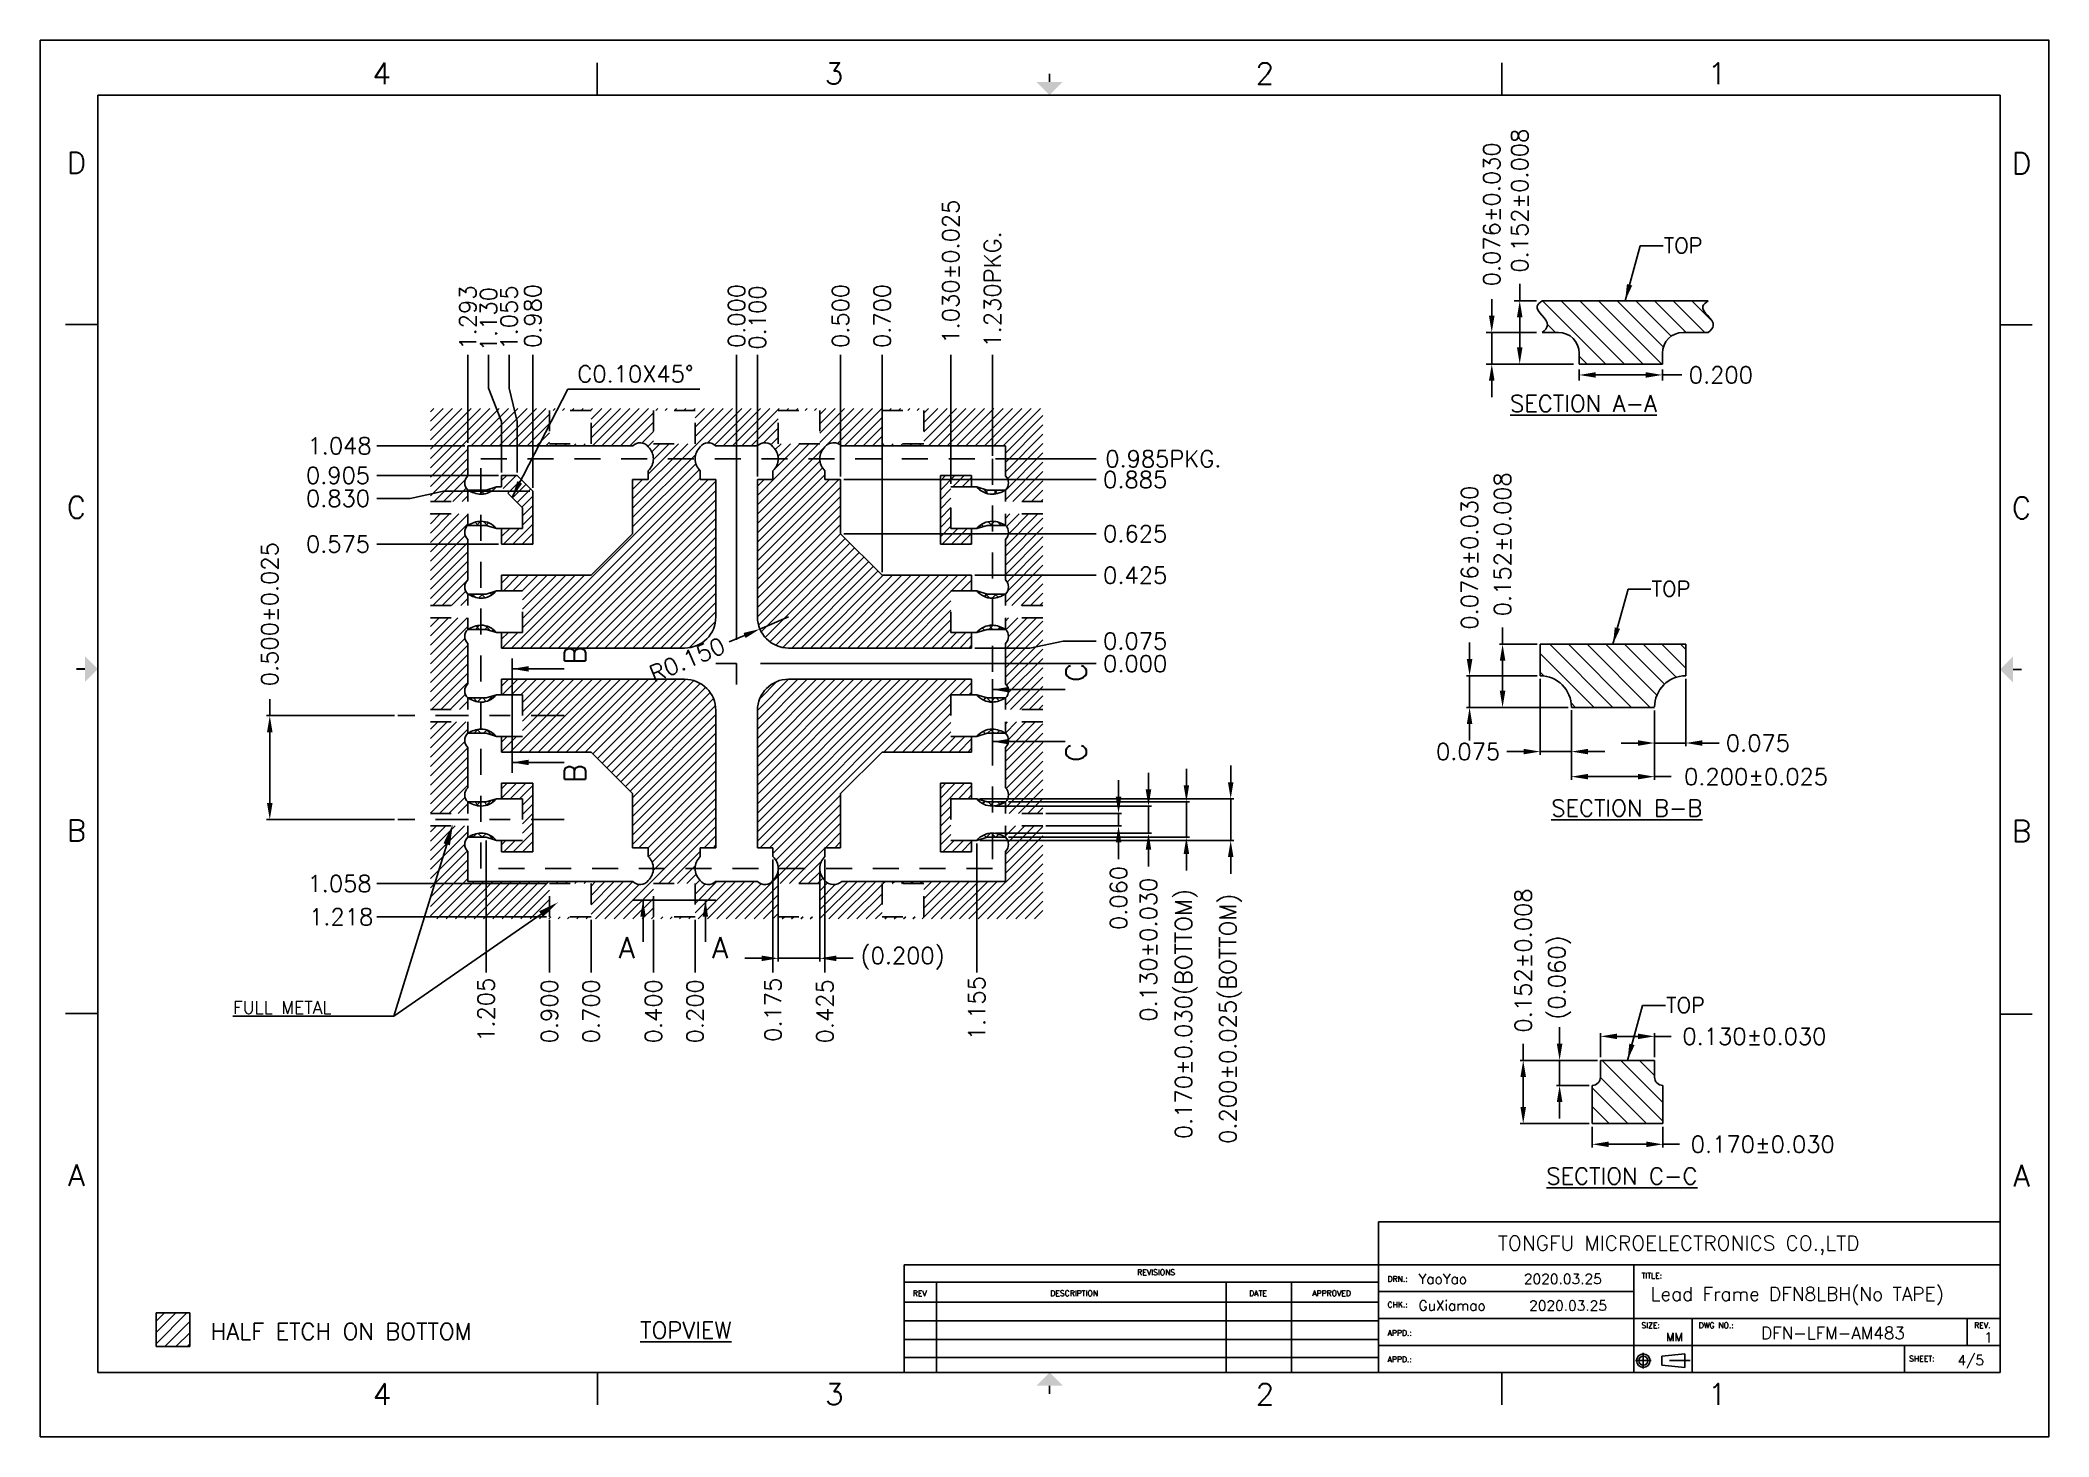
# Model space of a CAD drawing. Header units: millimetres. Extents: x 393.2 to 449.6, y 107.5 to 114.2.
# Drawn here: x 425.11 to 434.77, y 107.5 to 114.22 of the extents above; entities that cross this region are included whole.
import ezdxf
from ezdxf import colors
from ezdxf.entities.mleader import LeaderData, LeaderLine
from ezdxf.enums import TextEntityAlignment as Align
from ezdxf.math import Vec2, Vec3

# ---------------------------------------------------------------- set-up
doc = ezdxf.new("R2010")
doc.units = ezdxf.units.MM
doc.header["$LTSCALE"] = 0.5
doc.header["$PDMODE"] = 98
for name, pattern in [('CENTER', [50.8, 31.75, -6.35, 6.35, -6.35]), ('HIDDEN', [0.375, 0.25, -0.125]), ('PHANTOM', [2.5, 1.25, -0.25, 0.25, -0.25, 0.25, -0.25])]:
    doc.linetypes.add(name, pattern=pattern)
for name, color, linetype in [('1D', 4, 'Continuous'), ('BTM', 7, 'HIDDEN'), ('CEN', 2, 'CENTER'), ('DIM', 3, 'Continuous'), ('HEB', 4, 'Continuous'), ('HET', 6, 'Continuous'), ('PKG', 1, 'PHANTOM'), ('TB', 7, 'Continuous')]:
    doc.layers.add(name, color=color, linetype=linetype)
doc.styles.add('ADESK1', font='romans')
doc.styles.add('Chinese', font='SimSun.ttf', dxfattribs={"height": 5})
doc.styles.add('SIMPLEX', font='simplex.shx')
doc.styles.get("Standard").update_dxf_attribs({"font": 'txt', "bigfont": 'gbcbig.shx'})
doc.dimstyles.new('Standard$0', dxfattribs={"dimtxt": 0.08, "dimasz": 0.08, "dimexe": 0.027, "dimexo": 0.027, "dimgap": 0.027, "dimtad": 0, "dimdec": 3, "dimrnd": 0.0005, "dimzin": 1, "dimdsep": 46, "dimtxsty": 'SIMPLEX', "dimcen": 0.1905, "dimclrd": 256, "dimclre": 256, "dimclrt": 256, "dimadec": 0, "dimazin": 0, "dimtp": 0.03, "dimtm": 0.05, "dimtfac": 0.8, "dimtdec": 3, "dimtmove": 0, "dimatfit": 3, "dimfxl": 0.05, "dimtolj": 1, "dimtzin": 4, "dimlwd": -1, "dimlwe": -1, "dimarcsym": 0})
doc.dimstyles.new('Standard2', dxfattribs={"dimtxt": 0.06, "dimasz": 0.08, "dimexe": 0.01, "dimexo": 0.01, "dimgap": 0.027, "dimtad": 0, "dimdec": 3, "dimlfac": 16.666667, "dimrnd": 0.0005, "dimzin": 1, "dimdsep": 46, "dimtxsty": 'SIMPLEX', "dimcen": 0.1905, "dimclrd": 256, "dimclre": 256, "dimclrt": 256, "dimadec": 0, "dimazin": 0, "dimtp": 0.03, "dimtm": 0.05, "dimtfac": 0.8, "dimtdec": 3, "dimtmove": 0, "dimatfit": 3, "dimfxl": 0.05, "dimtolj": 1, "dimtzin": 4, "dimlwd": -1, "dimlwe": -1, "dimarcsym": 0})
doc.dimstyles.new('Standard3', dxfattribs={"dimtxt": 0.08, "dimasz": 0.08, "dimexe": 0.027, "dimexo": 0.027, "dimgap": 0.027, "dimtad": 0, "dimdec": 3, "dimlfac": 2, "dimrnd": 0.0005, "dimzin": 1, "dimdsep": 46, "dimtxsty": 'SIMPLEX', "dimcen": 0.1905, "dimclrd": 256, "dimclre": 256, "dimclrt": 256, "dimadec": 0, "dimazin": 0, "dimtp": 0.03, "dimtm": 0.05, "dimtfac": 0.8, "dimtdec": 3, "dimtmove": 0, "dimatfit": 3, "dimfxl": 0.05, "dimtolj": 1, "dimtzin": 4, "dimlwd": -1, "dimlwe": -1, "dimarcsym": 0})
doc.dimstyles.new('Standard4', dxfattribs={"dimtxt": 0.08, "dimasz": 0.08, "dimexe": 0.015, "dimexo": 0.015, "dimgap": 0.027, "dimtad": 0, "dimdec": 3, "dimrnd": 0.0005, "dimzin": 1, "dimdsep": 46, "dimtxsty": 'SIMPLEX', "dimcen": 0.1905, "dimclrd": 256, "dimclre": 256, "dimclrt": 256, "dimadec": 0, "dimazin": 0, "dimtp": 0.03, "dimtm": 0.05, "dimtfac": 0.8, "dimtdec": 3, "dimtmove": 0, "dimatfit": 3, "dimfxl": 0.05, "dimtolj": 1, "dimtzin": 4, "dimlwd": -1, "dimlwe": -1, "dimarcsym": 0})
doc.dimstyles.new('Standard4$0', dxfattribs={"dimtxt": 0.08, "dimasz": 0.08, "dimexe": 0.015, "dimexo": 0.015, "dimgap": 0.027, "dimtad": 0, "dimdec": 3, "dimrnd": 0.0005, "dimzin": 1, "dimdsep": 46, "dimtxsty": 'SIMPLEX', "dimcen": 0.1905, "dimclrd": 256, "dimclre": 256, "dimclrt": 256, "dimadec": 0, "dimazin": 0, "dimtp": 0.03, "dimtm": 0.05, "dimtfac": 0.8, "dimtdec": 3, "dimtmove": 0, "dimatfit": 3, "dimfxl": 0.05, "dimtolj": 1, "dimtzin": 4, "dimlwd": -1, "dimlwe": -1, "dimarcsym": 0})
pattern_1 = [(45, (427.21077, 110.542206), (-0.02245064, 0.02245064), []), (135, (427.21077, 110.542206), (-0.02245064, -0.02245064), [])]
pattern_2 = [(135, (407.43764, 111.00964), (-0.04490128, -0.04490128), [])]

msp = doc.modelspace()

# ---------------------------------------------------------------- texts
at = {"color": 0, "style": 'ADESK1'}
for s, p in [('YaoYao       2020.03.25', (431.736831, 108.23736)), ('GuXiamao     2020.03.25', (431.736831, 108.109075))]:
    msp.add_text(s, height=0.0485661, dxfattribs=at).set_placement(p)
at = {"ltscale": 0.1, "char_height": 0.08, "attachment_point": 1, "style": 'Chinese'}
for s, insert, width in [('{\\Fsimplex|c0;\\LSECTION A-A}', (432.176803, 112.511684), 0.87326814), ('{\\Fsimplex|c0;\\LSECTION \\Fsimplex|c134;B\\Fsimplex|c0;-\\Fsimplex|c134;B}', (432.375152, 110.56624), 0.96097181), ('{\\Fsimplex|c0;\\LSECTION \\Fsimplex|c134;C\\Fsimplex|c0;-\\Fsimplex|c134;C}', (432.351401, 108.796449), 0.96097181)]:
    msp.add_mtext(s, dxfattribs=dict(at, insert=insert, width=width))
at = {"layer": '1D', "linetype": 'ByBlock', "style": 'SIMPLEX'}
for s, p in [('HALF ETCH ON BOTTOM', (425.928044, 108.008871)), ('%%UTOPVIEW', (427.993898, 108.01462))]:
    msp.add_text(s, height=0.08, dxfattribs=at).set_placement(p, align=Align.MIDDLE_LEFT)
at = {"layer": 'DIM', "ltscale": 0.1, "insert": (427.69133, 112.653777), "char_height": 0.08, "width": 0.35329534, "attachment_point": 1, "style": 'SIMPLEX'}
msp.add_mtext('C0.10X45%%D', dxfattribs=at)
at = {"layer": 'DIM', "ltscale": 0.1, "char_height": 0.1, "attachment_point": 1, "rotation": 90, "style": 'Chinese'}
for s, insert in [('{\\Fsimplex|c134;B}', (427.62976, 111.216507)), ('{\\Fsimplex|c134;C}', (430.03976, 111.133372)), ('{\\Fsimplex|c134;C}', (430.03976, 110.748647)), ('{\\Fsimplex|c134;B}', (427.62976, 110.648647))]:
    msp.add_mtext_dynamic_manual_height_columns(s, width=0.04938323, gutter_width=25, heights=[0], dxfattribs=dict(at, insert=insert))
at = {"layer": 'DIM', "ltscale": 0.1, "char_height": 0.1, "attachment_point": 1, "style": 'Chinese'}
for insert in [(427.89026, 109.904968), (428.339333, 109.904968)]:
    msp.add_mtext_dynamic_manual_height_columns('{\\Fsimplex|c0;A}', width=0.04938323, gutter_width=25, heights=[0], dxfattribs=dict(at, insert=insert))
at = {"layer": 'TB', "style": 'ADESK1'}
for s, height, p in [('TOP', 0.0736308, (432.916117, 113.194635)), ('TOP', 0.0736308, (432.857652, 111.543413)), ('TOP', 0.0736308, (432.927526, 109.541715)), ('Lead Frame DFN8LBH(No TAPE)', 0.06539323, (432.853052, 108.156721)), ('MM', 0.0392697, (432.927507, 107.962266)), ('DFN-LFM-AM483', 0.05885391, (433.38442, 107.97203)), ('1', 0.049087, (434.456578, 107.955582)), ('4/5', 0.048191, (434.328335, 107.846713))]:
    msp.add_text(s, height=height, dxfattribs=at).set_placement(p)

# ---------------------------------------------------------------- blocks, each defined once
blk = doc.blocks.new('FR')
at = {"layer": 'TB'}
for p, q in [((78.32, 188.67), (78.32, 193.22)), ((205.52, 188.67), (205.52, 193.22)), ((8.12, 188.67), (8.12, 9.03)), ((275.59, 188.67), (8.12, 188.67)), ((275.59, 9.03), (275.59, 188.67)), ((3.57, 156.43), (8.12, 156.43)), ((275.59, 156.36), (280.13, 156.36)), ((3.57, 59.52), (8.12, 59.52)), ((275.59, 59.44), (280.13, 59.44)), ((188.21, 30.23), (275.59, 30.23)), ((188.21, 9.03), (188.21, 30.23)), ((121.48, 24.17), (121.48, 9.03)), ((121.48, 24.17), (188.21, 24.17)), ((188.21, 24.17), (275.59, 24.17)), ((224.1, 9.03), (224.1, 24.17)), ((121.48, 21.74), (188.21, 21.74)), ((126.03, 9.03), (126.03, 21.74)), ((166.76, 9.03), (166.76, 21.74)), ((175.96, 9.03), (175.96, 21.74)), ((188.21, 20.42), (224.1, 20.42)), ((121.48, 18.92), (188.21, 18.92)), ((121.48, 16.3), (188.21, 16.3)), ((188.21, 16.66), (275.59, 16.66)), ((232.32, 9.03), (232.32, 16.66)), ((270.99, 12.86), (270.99, 16.66)), ((121.48, 13.68), (188.21, 13.68)), ((188.21, 12.85), (224.1, 12.85)), ((224.1, 12.86), (275.59, 12.86)), ((228.03, 11.36), (231.26, 11.65)), ((228.03, 11.36), (228.03, 10.06)), ((231.26, 9.76), (231.26, 11.65)), ((262.17, 9.03), (262.17, 12.86)), ((8.12, 9.03), (275.59, 9.03)), ((78.35, 4.49), (78.35, 9.03)), ((121.48, 11.17), (188.21, 11.17)), ((205.55, 4.49), (205.55, 9.03)), ((228.03, 10.06), (231.26, 9.76))]:
    blk.add_line(p, q, dxfattribs=at)
at = {"layer": 'TB', "color": 1, "linetype": 'CENTER', "ltscale": 0.002}
for p, q in [((225.43, 9.62), (225.43, 11.79)), ((226.52, 10.71), (224.34, 10.71)), ((232.03, 10.71), (227.29, 10.71))]:
    blk.add_line(p, q, dxfattribs=at)
at = {"layer": 'TB'}
blk.add_lwpolyline([(0, 196.39), (282.46, 196.39), (282.46, 0), (0, 0)], close=True, dxfattribs=at)
at = {"layer": 'TB', "const_width": 0.242}
for points in [[(141.92, 191.7), (141.92, 190.49)], [(5.09, 107.97), (6.3, 107.97)], [(278.62, 107.9), (277.41, 107.9)], [(141.95, 6), (141.95, 7.21)]]:
    blk.add_lwpolyline(points, dxfattribs=at)
at = {"layer": 'TB'}
for radius in [0.945, 0.649]:
    blk.add_circle((225.43, 10.71), radius, dxfattribs=at)
for points in [[(140.1, 190.49), (143.74, 190.49), (141.92, 188.67)], [(6.3, 106.16), (6.3, 109.79), (8.12, 107.97)], [(277.41, 106.08), (277.41, 109.72), (275.59, 107.9)], [(140.13, 7.21), (143.77, 7.21), (141.95, 9.03)]]:
    blk.add_solid(points, dxfattribs=at)
at = {"layer": 'TB', "style": 'ADESK1'}
for s, p in [('4', (48.03, 191.7)), ('3', (111.64, 191.7)), ('2', (172.21, 191.7)), ('1', (235.81, 191.7)), ('D', (5.09, 179.15)), ('D', (278.62, 179.07)), ('C', (5.09, 130.69)), ('C', (278.62, 130.62)), ('B', (5.09, 85.26)), ('B', (278.62, 85.19)), ('A', (5.09, 36.8)), ('A', (278.62, 36.73)), ('4', (48.06, 6)), ('3', (111.66, 6)), ('2', (172.24, 6)), ('1', (235.84, 6))]:
    blk.add_text(s, height=3.03, dxfattribs=at).set_placement(p, align=Align.MIDDLE_CENTER)
for s, height, p in [('TONGFU MICROELECTRONICS CO.,LTD', 2.0747, (204.97, 26.2)), ('REVISIONS', 0.787, (154.27, 22.74)), ('TITLE:', 0.787, (225.17, 22.25)), ('REV', 0.787, (122.71, 19.8)), ('DESCRIPTION', 0.7874, (142.04, 19.8)), ('DATE', 0.787, (170, 19.8)), ('APPROVED', 0.787, (178.88, 19.8)), ('DRN.:', 0.787, (189.47, 21.8)), ('CHK.:', 0.787, (189.47, 18.19)), ('APPD.:', 0.787, (189.47, 14.21)), ('SIZE:', 0.787, (225.17, 15.28)), ('MM', 1.148, (228.62, 13.47)), ('DWG NO.:', 0.787, (233.22, 15.28)), ('REV.', 0.787, (271.96, 15.28)), ('SHEET:', 0.787, (262.81, 10.61)), ('APPD.:', 0.787, (189.47, 10.49))]:
    blk.add_text(s, height=height, dxfattribs=at).set_placement(p)
blk = doc.blocks.new('*D52')
at = {"ltscale": 0.1, "transparency": 16777216}
for p, q in [((432.0889, 112.8935), (432.0889, 112.9735)), ((432.3038, 112.8135), (432.0619, 112.8135)), ((432.0889, 112.6615), (432.0889, 112.8135)), ((432.4824, 112.6615), (432.0619, 112.6615)), ((432.0889, 112.5815), (432.0889, 112.5015))]:
    blk.add_line(p, q, dxfattribs=at)
for points in [[(432.0755, 112.8935), (432.1022, 112.8935), (432.0889, 112.8135)], [(432.0755, 112.5815), (432.1022, 112.5815), (432.0889, 112.6615)]]:
    blk.add_solid(points, dxfattribs=at)
at = {"layer": 'Defpoints', "color": 0, "ltscale": 0.1, "transparency": 16777216}
for p in [(432.0889, 112.8135), (432.3308, 112.8135), (432.5094, 112.6615)]:
    blk.add_point(p, dxfattribs=at)
at = {"ltscale": 0.1, "transparency": 16777216, "insert": (432.0889, 113.3814), "char_height": 0.08, "attachment_point": 5, "rotation": 90, "style": 'SIMPLEX'}
blk.add_mtext('\\A1;0.076%%P0.030', dxfattribs=at)
blk = doc.blocks.new('*D53')
at = {"ltscale": 0.1, "transparency": 16777216}
for p, q in [((432.2234, 112.9655), (432.2234, 113.0467)), ((432.304, 112.9655), (432.1964, 112.9655)), ((432.2234, 112.7415), (432.2234, 112.8855)), ((432.4824, 112.6615), (432.1964, 112.6615))]:
    blk.add_line(p, q, dxfattribs=at)
for points in [[(432.21, 112.8855), (432.2367, 112.8855), (432.2234, 112.9655)], [(432.21, 112.7415), (432.2367, 112.7415), (432.2234, 112.6615)]]:
    blk.add_solid(points, dxfattribs=at)
at = {"layer": 'Defpoints', "color": 0, "ltscale": 0.1, "transparency": 16777216}
for p in [(432.2234, 112.9655), (432.331, 112.9655), (432.5094, 112.6615)]:
    blk.add_point(p, dxfattribs=at)
at = {"ltscale": 0.1, "transparency": 16777216, "insert": (432.2234, 113.447), "char_height": 0.08, "attachment_point": 5, "rotation": 90, "style": 'SIMPLEX'}
blk.add_mtext('\\A1;0.152%%P0.008', dxfattribs=at)
blk = doc.blocks.new('*D56')
at = {"ltscale": 0.1, "transparency": 16777216}
for p, q in [((432.5094, 112.6345), (432.5094, 112.5819)), ((432.5894, 112.6089), (432.8294, 112.6089)), ((432.9094, 112.6345), (432.9094, 112.5819)), ((432.9094, 112.6089), (433.0038, 112.6089))]:
    blk.add_line(p, q, dxfattribs=at)
for points in [[(432.5894, 112.6222), (432.5894, 112.5956), (432.5094, 112.6089)], [(432.8294, 112.6222), (432.8294, 112.5956), (432.9094, 112.6089)]]:
    blk.add_solid(points, dxfattribs=at)
at = {"layer": 'Defpoints', "color": 0, "ltscale": 0.1, "transparency": 16777216}
for p in [(432.5094, 112.6615), (432.9094, 112.6615), (432.9094, 112.6089)]:
    blk.add_point(p, dxfattribs=at)
at = {"ltscale": 0.1, "transparency": 16777216, "insert": (433.1908, 112.6089), "char_height": 0.08, "attachment_point": 5, "style": 'SIMPLEX'}
blk.add_mtext('\\A1;0.200', dxfattribs=at)
blk = doc.blocks.new('*D112')
at = {"layer": 'Defpoints', "color": 0, "ltscale": 0.1, "transparency": 16777216}
for p in [(428.4572, 111.2205), (428.5572, 111.2205), (430.1872, 111.2205)]:
    blk.add_point(p, dxfattribs=at)
at = {"layer": 'DIM', "ltscale": 0.1, "transparency": 16777216}
blk.add_line((428.5722, 111.2205), (430.1872, 111.2205), dxfattribs=at)
at = {"layer": 'DIM', "ltscale": 0.1, "transparency": 16777216, "insert": (430.3742, 111.2205), "char_height": 0.08, "attachment_point": 5, "style": 'SIMPLEX'}
blk.add_mtext('\\A1;0.000', dxfattribs=at)
blk = doc.blocks.new('*D113')
at = {"layer": 'Defpoints', "color": 0, "ltscale": 0.1, "transparency": 16777216}
for p in [(428.4572, 112.7055), (428.4572, 111.3205), (428.4572, 111.2205)]:
    blk.add_point(p, dxfattribs=at)
at = {"layer": 'DIM', "ltscale": 0.1, "transparency": 16777216}
blk.add_line((428.4572, 111.3355), (428.4572, 112.7055), dxfattribs=at)
at = {"layer": 'DIM', "ltscale": 0.1, "transparency": 16777216, "insert": (428.4572, 112.8925), "char_height": 0.08, "attachment_point": 5, "rotation": 90, "style": 'SIMPLEX'}
blk.add_mtext('\\A1;0.000', dxfattribs=at)
blk = doc.blocks.new('*D114')
at = {"layer": 'Defpoints', "color": 0, "ltscale": 0.1, "transparency": 16777216}
for p in [(429.6872, 112.2055), (430.1872, 112.2055), (428.4572, 111.2205)]:
    blk.add_point(p, dxfattribs=at)
at = {"layer": 'DIM', "ltscale": 0.1, "transparency": 16777216}
blk.add_line((429.7022, 112.2055), (430.1872, 112.2055), dxfattribs=at)
at = {"layer": 'DIM', "ltscale": 0.1, "transparency": 16777216, "insert": (430.5095, 112.2055), "char_height": 0.08, "attachment_point": 5, "style": 'SIMPLEX'}
blk.add_mtext('\\A1;0.985PKG.', dxfattribs=at)
blk = doc.blocks.new('*D115')
at = {"layer": 'Defpoints', "color": 0, "ltscale": 0.1, "transparency": 16777216}
for p in [(429.6872, 112.7055), (429.6872, 112.2055), (428.4572, 111.2205)]:
    blk.add_point(p, dxfattribs=at)
at = {"layer": 'DIM', "ltscale": 0.1, "transparency": 16777216}
blk.add_line((429.6872, 112.2205), (429.6872, 112.7055), dxfattribs=at)
at = {"layer": 'DIM', "ltscale": 0.1, "transparency": 16777216, "insert": (429.6872, 113.0201), "char_height": 0.08, "attachment_point": 5, "rotation": 90, "style": 'SIMPLEX'}
blk.add_mtext('\\A1;1.230PKG.', dxfattribs=at)
blk = doc.blocks.new('*D116')
at = {"layer": 'Defpoints', "color": 0, "ltscale": 0.1, "transparency": 16777216}
for p in [(426.7272, 112.268), (427.1647, 112.268), (428.4572, 111.2205)]:
    blk.add_point(p, dxfattribs=at)
at = {"layer": 'DIM', "ltscale": 0.1, "transparency": 16777216}
blk.add_line((427.1497, 112.268), (426.7272, 112.268), dxfattribs=at)
at = {"layer": 'DIM', "ltscale": 0.1, "transparency": 16777216, "insert": (426.5479, 112.268), "char_height": 0.08, "attachment_point": 5, "style": 'SIMPLEX'}
blk.add_mtext('\\A1;1.048', dxfattribs=at)
blk = doc.blocks.new('*D102')
at = {"layer": 'Defpoints', "color": 0, "ltscale": 0.1, "transparency": 16777216}
for p in [(427.1647, 112.7055), (427.1647, 112.268), (428.4572, 111.2205)]:
    blk.add_point(p, dxfattribs=at)
at = {"layer": 'DIM', "ltscale": 0.1, "transparency": 16777216}
blk.add_line((427.1647, 112.283), (427.1647, 112.7055), dxfattribs=at)
at = {"layer": 'DIM', "ltscale": 0.1, "transparency": 16777216, "insert": (427.1647, 112.8849), "char_height": 0.08, "attachment_point": 5, "rotation": 90, "style": 'SIMPLEX'}
blk.add_mtext('\\A1;1.293', dxfattribs=at)
blk = doc.blocks.new('*D103')
at = {"layer": 'Defpoints', "color": 0, "ltscale": 0.1, "transparency": 16777216}
for p in [(428.4572, 111.2205), (428.8822, 110.293), (428.8822, 109.7355)]:
    blk.add_point(p, dxfattribs=at)
at = {"layer": 'DIM', "ltscale": 0.1, "transparency": 16777216}
blk.add_line((428.8822, 110.278), (428.8822, 109.7355), dxfattribs=at)
at = {"layer": 'DIM', "ltscale": 0.1, "transparency": 16777216, "insert": (428.8822, 109.5485), "char_height": 0.08, "attachment_point": 5, "rotation": 90, "style": 'SIMPLEX'}
blk.add_mtext('\\A1;0.425', dxfattribs=at)
blk = doc.blocks.new('*D104')
at = {"layer": 'Defpoints', "color": 0, "ltscale": 0.1, "transparency": 16777216}
for p in [(428.4572, 111.2205), (428.6322, 110.293), (428.6322, 109.7355)]:
    blk.add_point(p, dxfattribs=at)
at = {"layer": 'DIM', "ltscale": 0.1, "transparency": 16777216}
blk.add_line((428.6322, 110.278), (428.6322, 109.7355), dxfattribs=at)
at = {"layer": 'DIM', "ltscale": 0.1, "transparency": 16777216, "insert": (428.6322, 109.5561), "char_height": 0.08, "attachment_point": 5, "rotation": 90, "style": 'SIMPLEX'}
blk.add_mtext('\\A1;0.175', dxfattribs=at)
blk = doc.blocks.new('*D117')
at = {"layer": 'Defpoints', "color": 0, "ltscale": 0.1, "transparency": 16777216}
for p in [(428.4572, 111.2205), (427.5572, 110.003), (427.5572, 109.7355)]:
    blk.add_point(p, dxfattribs=at)
at = {"layer": 'DIM', "ltscale": 0.1, "transparency": 16777216}
blk.add_line((427.5572, 109.988), (427.5572, 109.7355), dxfattribs=at)
at = {"layer": 'DIM', "ltscale": 0.1, "transparency": 16777216, "insert": (427.5572, 109.5485), "char_height": 0.08, "attachment_point": 5, "rotation": 90, "style": 'SIMPLEX'}
blk.add_mtext('\\A1;0.900', dxfattribs=at)
blk = doc.blocks.new('*D118')
at = {"layer": 'Defpoints', "color": 0, "ltscale": 0.1, "transparency": 16777216}
for p in [(428.4572, 111.2205), (427.7572, 110.003), (427.7572, 109.7355)]:
    blk.add_point(p, dxfattribs=at)
at = {"layer": 'DIM', "ltscale": 0.1, "transparency": 16777216}
blk.add_line((427.7572, 109.988), (427.7572, 109.7355), dxfattribs=at)
at = {"layer": 'DIM', "ltscale": 0.1, "transparency": 16777216, "insert": (427.7572, 109.5485), "char_height": 0.08, "attachment_point": 5, "rotation": 90, "style": 'SIMPLEX'}
blk.add_mtext('\\A1;0.700', dxfattribs=at)
blk = doc.blocks.new('*D119')
at = {"layer": 'Defpoints', "color": 0, "ltscale": 0.1, "transparency": 16777216}
for p in [(428.4572, 111.2205), (428.0572, 110.003), (428.0572, 109.7355)]:
    blk.add_point(p, dxfattribs=at)
at = {"layer": 'DIM', "ltscale": 0.1, "transparency": 16777216}
blk.add_line((428.0572, 109.988), (428.0572, 109.7355), dxfattribs=at)
at = {"layer": 'DIM', "ltscale": 0.1, "transparency": 16777216, "insert": (428.0572, 109.5485), "char_height": 0.08, "attachment_point": 5, "rotation": 90, "style": 'SIMPLEX'}
blk.add_mtext('\\A1;0.400', dxfattribs=at)
blk = doc.blocks.new('*D120')
at = {"layer": 'Defpoints', "color": 0, "ltscale": 0.1, "transparency": 16777216}
for p in [(428.4572, 111.2205), (428.2572, 110.003), (428.2572, 109.7355)]:
    blk.add_point(p, dxfattribs=at)
at = {"layer": 'DIM', "ltscale": 0.1, "transparency": 16777216}
blk.add_line((428.2572, 109.988), (428.2572, 109.7355), dxfattribs=at)
at = {"layer": 'DIM', "ltscale": 0.1, "transparency": 16777216, "insert": (428.2572, 109.5485), "char_height": 0.08, "attachment_point": 5, "rotation": 90, "style": 'SIMPLEX'}
blk.add_mtext('\\A1;0.200', dxfattribs=at)
blk = doc.blocks.new('*D105')
at = {"layer": 'Defpoints', "color": 0, "ltscale": 0.1, "transparency": 16777216}
for p in [(428.9572, 112.7055), (428.9572, 112.1055), (428.4572, 111.2205)]:
    blk.add_point(p, dxfattribs=at)
at = {"layer": 'DIM', "ltscale": 0.1, "transparency": 16777216}
blk.add_line((428.9572, 112.1205), (428.9572, 112.7055), dxfattribs=at)
at = {"layer": 'DIM', "ltscale": 0.1, "transparency": 16777216, "insert": (428.9572, 112.8925), "char_height": 0.08, "attachment_point": 5, "rotation": 90, "style": 'SIMPLEX'}
blk.add_mtext('\\A1;0.500', dxfattribs=at)
blk = doc.blocks.new('*D106')
at = {"layer": 'Defpoints', "color": 0, "ltscale": 0.1, "transparency": 16777216}
for p in [(428.5572, 112.7055), (428.5572, 112.1055), (428.4572, 111.2205)]:
    blk.add_point(p, dxfattribs=at)
at = {"layer": 'DIM', "ltscale": 0.1, "transparency": 16777216}
blk.add_line((428.5572, 112.1205), (428.5572, 112.7055), dxfattribs=at)
at = {"layer": 'DIM', "ltscale": 0.1, "transparency": 16777216, "insert": (428.5572, 112.8849), "char_height": 0.08, "attachment_point": 5, "rotation": 90, "style": 'SIMPLEX'}
blk.add_mtext('\\A1;0.100', dxfattribs=at)
blk = doc.blocks.new('*D107')
at = {"layer": 'Defpoints', "color": 0, "ltscale": 0.1, "transparency": 16777216}
for p in [(428.4572, 111.2205), (426.7272, 110.003), (427.5572, 110.003)]:
    blk.add_point(p, dxfattribs=at)
at = {"layer": 'DIM', "ltscale": 0.1, "transparency": 16777216}
blk.add_line((427.5422, 110.003), (426.7272, 110.003), dxfattribs=at)
at = {"layer": 'DIM', "ltscale": 0.1, "transparency": 16777216, "insert": (426.5555, 110.003), "char_height": 0.08, "attachment_point": 5, "style": 'SIMPLEX'}
blk.add_mtext('\\A1;1.218', dxfattribs=at)
blk = doc.blocks.new('*D121')
at = {"layer": 'Defpoints', "color": 0, "ltscale": 0.1, "transparency": 16777216}
for p in [(428.4572, 111.2205), (426.7272, 110.163), (427.5572, 110.163)]:
    blk.add_point(p, dxfattribs=at)
at = {"layer": 'DIM', "ltscale": 0.1, "transparency": 16777216}
blk.add_line((427.5422, 110.163), (426.7272, 110.163), dxfattribs=at)
at = {"layer": 'DIM', "ltscale": 0.1, "transparency": 16777216, "insert": (426.5479, 110.163), "char_height": 0.08, "attachment_point": 5, "style": 'SIMPLEX'}
blk.add_mtext('\\A1;1.058', dxfattribs=at)
blk = doc.blocks.new('*D108')
at = {"layer": 'Defpoints', "color": 0, "ltscale": 0.1, "transparency": 16777216}
for p in [(428.9572, 112.1055), (430.1872, 112.1055), (428.4572, 111.2205)]:
    blk.add_point(p, dxfattribs=at)
at = {"layer": 'DIM', "ltscale": 0.1, "transparency": 16777216}
blk.add_line((428.9722, 112.1055), (430.1872, 112.1055), dxfattribs=at)
at = {"layer": 'DIM', "ltscale": 0.1, "transparency": 16777216, "insert": (430.3742, 112.1055), "char_height": 0.08, "attachment_point": 5, "style": 'SIMPLEX'}
blk.add_mtext('\\A1;0.885', dxfattribs=at)
blk = doc.blocks.new('*D109')
at = {"layer": 'Defpoints', "color": 0, "ltscale": 0.1, "transparency": 16777216}
for p in [(428.9572, 111.8455), (430.1872, 111.8455), (428.4572, 111.2205)]:
    blk.add_point(p, dxfattribs=at)
at = {"layer": 'DIM', "ltscale": 0.1, "transparency": 16777216}
blk.add_line((428.9722, 111.8455), (430.1872, 111.8455), dxfattribs=at)
at = {"layer": 'DIM', "ltscale": 0.1, "transparency": 16777216, "insert": (430.3742, 111.8455), "char_height": 0.08, "attachment_point": 5, "style": 'SIMPLEX'}
blk.add_mtext('\\A1;0.625', dxfattribs=at)
blk = doc.blocks.new('*D110')
at = {"layer": 'Defpoints', "color": 0, "ltscale": 0.1, "transparency": 16777216}
for p in [(429.5872, 111.6455), (430.1872, 111.6455), (428.4572, 111.2205)]:
    blk.add_point(p, dxfattribs=at)
at = {"layer": 'DIM', "ltscale": 0.1, "transparency": 16777216}
blk.add_line((429.6022, 111.6455), (430.1872, 111.6455), dxfattribs=at)
at = {"layer": 'DIM', "ltscale": 0.1, "transparency": 16777216, "insert": (430.3742, 111.6455), "char_height": 0.08, "attachment_point": 5, "style": 'SIMPLEX'}
blk.add_mtext('\\A1;0.425', dxfattribs=at)
blk = doc.blocks.new('*D122')
at = {"layer": 'Defpoints', "color": 0, "ltscale": 0.1, "transparency": 16777216}
for p in [(426.7272, 112.1255), (427.3272, 112.1255), (428.4572, 111.2205)]:
    blk.add_point(p, dxfattribs=at)
at = {"layer": 'DIM', "ltscale": 0.1, "transparency": 16777216}
blk.add_line((427.3122, 112.1255), (426.7272, 112.1255), dxfattribs=at)
at = {"layer": 'DIM', "ltscale": 0.1, "transparency": 16777216, "insert": (426.5402, 112.1255), "char_height": 0.08, "attachment_point": 5, "style": 'SIMPLEX'}
blk.add_mtext('\\A1;0.905', dxfattribs=at)
blk = doc.blocks.new('*D123')
at = {"layer": 'Defpoints', "color": 0, "ltscale": 0.1, "transparency": 16777216}
for p in [(426.7272, 111.7955), (427.3272, 111.7955), (428.4572, 111.2205)]:
    blk.add_point(p, dxfattribs=at)
at = {"layer": 'DIM', "ltscale": 0.1, "transparency": 16777216}
blk.add_line((427.3122, 111.7955), (426.7272, 111.7955), dxfattribs=at)
at = {"layer": 'DIM', "ltscale": 0.1, "transparency": 16777216, "insert": (426.5402, 111.7955), "char_height": 0.08, "attachment_point": 5, "style": 'SIMPLEX'}
blk.add_mtext('\\A1;0.575', dxfattribs=at)
blk = doc.blocks.new('*D124')
at = {"layer": 'Defpoints', "color": 0, "ltscale": 0.1, "transparency": 16777216}
for p in [(429.1572, 112.7055), (429.1572, 111.6455), (428.4572, 111.2205)]:
    blk.add_point(p, dxfattribs=at)
at = {"layer": 'DIM', "ltscale": 0.1, "transparency": 16777216}
blk.add_line((429.1572, 111.6605), (429.1572, 112.7055), dxfattribs=at)
at = {"layer": 'DIM', "ltscale": 0.1, "transparency": 16777216, "insert": (429.1572, 112.8925), "char_height": 0.08, "attachment_point": 5, "rotation": 90, "style": 'SIMPLEX'}
blk.add_mtext('\\A1;0.700', dxfattribs=at)
blk = doc.blocks.new('*D125')
at = {"layer": 'Defpoints', "color": 0, "ltscale": 0.1, "transparency": 16777216}
for p in [(429.5872, 111.2955), (430.1872, 111.3291), (428.4572, 111.2205)]:
    blk.add_point(p, dxfattribs=at)
at = {"layer": 'DIM', "ltscale": 0.1, "transparency": 16777216}
for p, q in [((429.6022, 111.2955), (429.8672, 111.2955)), ((429.8672, 111.2955), (430.0272, 111.3291)), ((430.0272, 111.3291), (430.1872, 111.3291))]:
    blk.add_line(p, q, dxfattribs=at)
at = {"layer": 'DIM', "ltscale": 0.1, "transparency": 16777216, "insert": (430.3742, 111.3291), "char_height": 0.08, "attachment_point": 5, "style": 'SIMPLEX'}
blk.add_mtext('\\A1;0.075', dxfattribs=at)
blk = doc.blocks.new('*D126')
at = {"layer": 'Defpoints', "color": 0, "ltscale": 0.1, "transparency": 16777216}
for p in [(427.2643, 112.7055), (427.3272, 112.1255), (428.4572, 111.2205)]:
    blk.add_point(p, dxfattribs=at)
at = {"layer": 'DIM', "ltscale": 0.1, "transparency": 16777216}
for p, q in [((427.2643, 112.5455), (427.2643, 112.7055)), ((427.3272, 112.3855), (427.2643, 112.5455)), ((427.3272, 112.1405), (427.3272, 112.3855))]:
    blk.add_line(p, q, dxfattribs=at)
at = {"layer": 'DIM', "ltscale": 0.1, "transparency": 16777216, "insert": (427.2643, 112.8772), "char_height": 0.08, "attachment_point": 5, "rotation": 90, "style": 'SIMPLEX'}
blk.add_mtext('\\A1;1.130', dxfattribs=at)
blk = doc.blocks.new('*D127')
at = {"layer": 'Defpoints', "color": 0, "ltscale": 0.1, "transparency": 16777216}
for p in [(427.4772, 112.7055), (427.4772, 112.0505), (428.4572, 111.2205)]:
    blk.add_point(p, dxfattribs=at)
at = {"layer": 'DIM', "ltscale": 0.1, "transparency": 16777216}
blk.add_line((427.4772, 112.0655), (427.4772, 112.7055), dxfattribs=at)
at = {"layer": 'DIM', "ltscale": 0.1, "transparency": 16777216, "insert": (427.4772, 112.8925), "char_height": 0.08, "attachment_point": 5, "rotation": 90, "style": 'SIMPLEX'}
blk.add_mtext('\\A1;0.980', dxfattribs=at)
blk = doc.blocks.new('*D128')
at = {"layer": 'Defpoints', "color": 0, "ltscale": 0.1, "transparency": 16777216}
for p in [(427.363, 112.7055), (427.4022, 112.1255), (428.4572, 111.2205)]:
    blk.add_point(p, dxfattribs=at)
at = {"layer": 'DIM', "ltscale": 0.1, "transparency": 16777216}
for p, q in [((427.363, 112.5455), (427.363, 112.7055)), ((427.4022, 112.3855), (427.363, 112.5455)), ((427.4022, 112.1405), (427.4022, 112.3855))]:
    blk.add_line(p, q, dxfattribs=at)
at = {"layer": 'DIM', "ltscale": 0.1, "transparency": 16777216, "insert": (427.363, 112.8849), "char_height": 0.08, "attachment_point": 5, "rotation": 90, "style": 'SIMPLEX'}
blk.add_mtext('\\A1;1.055', dxfattribs=at)
blk = doc.blocks.new('*D129')
at = {"layer": 'Defpoints', "color": 0, "ltscale": 0.1, "transparency": 16777216}
for p in [(426.7272, 112.0154), (427.4772, 112.0505), (428.4572, 111.2205)]:
    blk.add_point(p, dxfattribs=at)
at = {"layer": 'DIM', "ltscale": 0.1, "transparency": 16777216}
for p, q in [((426.8872, 112.0154), (426.7272, 112.0154)), ((427.0472, 112.0505), (426.8872, 112.0154)), ((427.4622, 112.0505), (427.0472, 112.0505))]:
    blk.add_line(p, q, dxfattribs=at)
at = {"layer": 'DIM', "ltscale": 0.1, "transparency": 16777216, "insert": (426.5402, 112.0154), "char_height": 0.08, "attachment_point": 5, "style": 'SIMPLEX'}
blk.add_mtext('\\A1;0.830', dxfattribs=at)
blk = doc.blocks.new('*D130')
at = {"layer": 'Defpoints', "color": 0, "ltscale": 0.1, "transparency": 16777216}
for p in [(429.4872, 112.7055), (429.4872, 112.0705), (428.4572, 111.2205)]:
    blk.add_point(p, dxfattribs=at)
at = {"layer": 'DIM', "ltscale": 0.1, "transparency": 16777216}
blk.add_line((429.4872, 112.0855), (429.4872, 112.7055), dxfattribs=at)
at = {"layer": 'DIM', "ltscale": 0.1, "transparency": 16777216, "insert": (429.4872, 113.1058), "char_height": 0.08, "attachment_point": 5, "rotation": 90, "style": 'SIMPLEX'}
blk.add_mtext('\\A1;1.030%%P0.025', dxfattribs=at)
blk = doc.blocks.new('*D131')
at = {"layer": 'Defpoints', "color": 0, "ltscale": 0.1, "transparency": 16777216}
for p in [(428.569, 111.3871), (428.7072, 111.4455)]:
    blk.add_point(p, dxfattribs=at)
at = {"layer": 'DIM', "ltscale": 0.1, "transparency": 16777216}
for p, q in [((428.7072, 111.4455), (428.569, 111.3871)), ((428.4216, 111.3249), (428.4953, 111.356))]:
    blk.add_line(p, q, dxfattribs=at)
blk.add_solid([(428.4902, 111.3683), (428.5005, 111.3438), (428.569, 111.3871)], dxfattribs=at)
at = {"layer": 'DIM', "ltscale": 0.1, "transparency": 16777216, "insert": (428.2195, 111.2396), "char_height": 0.08, "attachment_point": 5, "rotation": 22.88445, "style": 'SIMPLEX'}
blk.add_mtext('\\A1;R0.150', dxfattribs=at)
blk = doc.blocks.new('*D111')
at = {"layer": 'Defpoints', "color": 0, "ltscale": 0.1, "transparency": 16777216}
for p in [(428.6572, 110.2355), (428.8572, 110.2355), (428.8572, 109.8034)]:
    blk.add_point(p, dxfattribs=at)
at = {"layer": 'DIM', "ltscale": 0.1, "transparency": 16777216}
for p, q in [((428.6572, 110.2205), (428.6572, 109.7884)), ((428.8572, 110.2205), (428.8572, 109.7884)), ((428.5772, 109.8034), (428.4972, 109.8034)), ((428.6572, 109.8034), (428.8572, 109.8034)), ((428.9372, 109.8034), (429.0172, 109.8034))]:
    blk.add_line(p, q, dxfattribs=at)
for points in [[(428.5772, 109.8167), (428.5772, 109.79), (428.6572, 109.8034)], [(428.9372, 109.8167), (428.9372, 109.79), (428.8572, 109.8034)]]:
    blk.add_solid(points, dxfattribs=at)
at = {"layer": 'DIM', "ltscale": 0.1, "transparency": 16777216, "insert": (429.2557, 109.8034), "char_height": 0.08, "attachment_point": 5, "style": 'SIMPLEX'}
blk.add_mtext('\\A1;(0.200)', dxfattribs=at)
blk = doc.blocks.new('*D132')
at = {"layer": 'Defpoints', "color": 0, "ltscale": 0.1, "transparency": 16777216}
for p in [(428.4572, 111.2205), (427.2522, 110.3855), (427.2522, 109.7355)]:
    blk.add_point(p, dxfattribs=at)
at = {"layer": 'DIM', "ltscale": 0.1, "transparency": 16777216}
blk.add_line((427.2522, 110.3705), (427.2522, 109.7355), dxfattribs=at)
at = {"layer": 'DIM', "ltscale": 0.1, "transparency": 16777216, "insert": (427.2522, 109.5561), "char_height": 0.08, "attachment_point": 5, "rotation": 90, "style": 'SIMPLEX'}
blk.add_mtext('\\A1;1.205', dxfattribs=at)
blk = doc.blocks.new('*D133')
at = {"layer": 'Defpoints', "color": 0, "ltscale": 0.1, "transparency": 16777216}
for p in [(428.4572, 111.2205), (429.6122, 110.3705), (429.6122, 109.7355)]:
    blk.add_point(p, dxfattribs=at)
at = {"layer": 'DIM', "ltscale": 0.1, "transparency": 16777216}
blk.add_line((429.6122, 110.3555), (429.6122, 109.7355), dxfattribs=at)
at = {"layer": 'DIM', "ltscale": 0.1, "transparency": 16777216, "insert": (429.6122, 109.5637), "char_height": 0.08, "attachment_point": 5, "rotation": 90, "style": 'SIMPLEX'}
blk.add_mtext('\\A1;1.155', dxfattribs=at)
blk = doc.blocks.new('*D134')
at = {"layer": 'Defpoints', "color": 0, "ltscale": 0.1, "transparency": 16777216}
for p in [(429.6122, 110.5705), (430.8334, 110.5705), (429.6122, 110.3705)]:
    blk.add_point(p, dxfattribs=at)
at = {"layer": 'DIM', "ltscale": 0.1, "transparency": 16777216}
for p, q in [((430.8334, 110.6505), (430.8334, 110.7305)), ((429.6272, 110.5705), (430.8484, 110.5705)), ((430.8334, 110.5705), (430.8334, 110.3705)), ((429.6272, 110.3705), (430.8484, 110.3705)), ((430.8334, 110.2905), (430.8334, 110.2105))]:
    blk.add_line(p, q, dxfattribs=at)
for points in [[(430.8201, 110.6505), (430.8467, 110.6505), (430.8334, 110.5705)], [(430.8201, 110.2905), (430.8467, 110.2905), (430.8334, 110.3705)]]:
    blk.add_solid(points, dxfattribs=at)
at = {"layer": 'DIM', "ltscale": 0.1, "transparency": 16777216, "insert": (430.8334, 109.513), "char_height": 0.08, "attachment_point": 5, "rotation": 90, "style": 'SIMPLEX'}
blk.add_mtext('\\A1;0.200%%P0.025(BOTTOM)', dxfattribs=at)
blk = doc.blocks.new('*D135')
at = {"layer": 'Defpoints', "color": 0, "ltscale": 0.1, "transparency": 16777216}
for p in [(429.7497, 110.5555), (429.7497, 110.3855), (430.6204, 110.3855)]:
    blk.add_point(p, dxfattribs=at)
at = {"layer": 'DIM', "ltscale": 0.1, "transparency": 16777216}
for p, q in [((430.6204, 110.6355), (430.6204, 110.7155)), ((429.7647, 110.5555), (430.6354, 110.5555)), ((430.6204, 110.5555), (430.6204, 110.3855)), ((429.7647, 110.3855), (430.6354, 110.3855)), ((430.6204, 110.3055), (430.6204, 110.2255))]:
    blk.add_line(p, q, dxfattribs=at)
for points in [[(430.6071, 110.6355), (430.6337, 110.6355), (430.6204, 110.5555)], [(430.6071, 110.3055), (430.6337, 110.3055), (430.6204, 110.3855)]]:
    blk.add_solid(points, dxfattribs=at)
at = {"layer": 'DIM', "ltscale": 0.1, "transparency": 16777216, "insert": (430.6204, 109.5356), "char_height": 0.08, "attachment_point": 5, "rotation": 90, "style": 'SIMPLEX'}
blk.add_mtext('\\A1;0.170%%P0.030(BOTTOM)', dxfattribs=at)
blk = doc.blocks.new('*D136')
at = {"layer": 'Defpoints', "color": 0, "ltscale": 0.1, "transparency": 16777216}
for p in [(429.6872, 110.5355), (429.6872, 110.4055), (430.438, 110.4055)]:
    blk.add_point(p, dxfattribs=at)
at = {"layer": 'DIM', "ltscale": 0.1, "transparency": 16777216}
for p, q in [((430.438, 110.6155), (430.438, 110.6955)), ((429.7022, 110.5355), (430.453, 110.5355)), ((430.438, 110.5355), (430.438, 110.4055)), ((429.7022, 110.4055), (430.453, 110.4055)), ((430.438, 110.3255), (430.438, 110.2455))]:
    blk.add_line(p, q, dxfattribs=at)
for points in [[(430.4247, 110.6155), (430.4514, 110.6155), (430.438, 110.5355)], [(430.4247, 110.3255), (430.4514, 110.3255), (430.438, 110.4055)]]:
    blk.add_solid(points, dxfattribs=at)
at = {"layer": 'DIM', "ltscale": 0.1, "transparency": 16777216, "insert": (430.438, 109.8451), "char_height": 0.08, "attachment_point": 5, "rotation": 90, "style": 'SIMPLEX'}
blk.add_mtext('\\A1;0.130%%P0.030', dxfattribs=at)
blk = doc.blocks.new('*D137')
at = {"layer": 'Defpoints', "color": 0, "ltscale": 0.1, "transparency": 16777216}
for p in [(429.9297, 110.5005), (429.9297, 110.4405), (430.294, 110.4405)]:
    blk.add_point(p, dxfattribs=at)
at = {"layer": 'DIM', "ltscale": 0.1, "transparency": 16777216}
for p, q in [((430.294, 110.5805), (430.294, 110.6605)), ((429.9447, 110.5005), (430.309, 110.5005)), ((429.9447, 110.4405), (430.309, 110.4405)), ((430.294, 110.5005), (430.294, 110.4405)), ((430.294, 110.3605), (430.294, 110.2805))]:
    blk.add_line(p, q, dxfattribs=at)
for points in [[(430.2806, 110.5805), (430.3073, 110.5805), (430.294, 110.5005)], [(430.2806, 110.3605), (430.3073, 110.3605), (430.294, 110.4405)]]:
    blk.add_solid(points, dxfattribs=at)
at = {"layer": 'DIM', "ltscale": 0.1, "transparency": 16777216, "insert": (430.294, 110.0935), "char_height": 0.08, "attachment_point": 5, "rotation": 90, "style": 'SIMPLEX'}
blk.add_mtext('\\A1;0.060', dxfattribs=at)
blk = doc.blocks.new('*D138')
at = {"layer": 'Defpoints', "color": 0, "ltscale": 0.1, "transparency": 16777216}
for p in [(426.2122, 110.9705), (426.8272, 110.9705), (426.8272, 110.4705)]:
    blk.add_point(p, dxfattribs=at)
at = {"layer": 'DIM', "ltscale": 0.1, "transparency": 16777216}
for p, q in [((426.2122, 110.9705), (426.2122, 111.0505)), ((426.8122, 110.9705), (426.1972, 110.9705)), ((426.2122, 110.5505), (426.2122, 110.8905)), ((426.8122, 110.4705), (426.1972, 110.4705))]:
    blk.add_line(p, q, dxfattribs=at)
for points in [[(426.1989, 110.8905), (426.2255, 110.8905), (426.2122, 110.9705)], [(426.1989, 110.5505), (426.2255, 110.5505), (426.2122, 110.4705)]]:
    blk.add_solid(points, dxfattribs=at)
at = {"layer": 'DIM', "ltscale": 0.1, "transparency": 16777216, "insert": (426.2122, 111.4584), "char_height": 0.08, "attachment_point": 5, "rotation": 90, "style": 'SIMPLEX'}
blk.add_mtext('\\A1;0.500%%P0.025', dxfattribs=at)
blk = doc.blocks.new('*D174')
at = {"ltscale": 0.1, "transparency": 16777216}
for p, q in [((432.4719, 110.9952), (432.4719, 110.6621)), ((432.8719, 110.9952), (432.8719, 110.6621)), ((432.5519, 110.6771), (432.7919, 110.6771)), ((432.8719, 110.6771), (432.9519, 110.6771))]:
    blk.add_line(p, q, dxfattribs=at)
for points in [[(432.5519, 110.6905), (432.5519, 110.6638), (432.4719, 110.6771)], [(432.7919, 110.6905), (432.7919, 110.6638), (432.8719, 110.6771)]]:
    blk.add_solid(points, dxfattribs=at)
at = {"layer": 'Defpoints', "color": 0, "ltscale": 0.1, "transparency": 16777216}
for p in [(432.4719, 111.0102), (432.8719, 111.0102), (432.8719, 110.6771)]:
    blk.add_point(p, dxfattribs=at)
at = {"ltscale": 0.1, "transparency": 16777216, "insert": (433.3599, 110.6771), "char_height": 0.08, "attachment_point": 5, "style": 'SIMPLEX'}
blk.add_mtext('\\A1;0.200%%P0.025', dxfattribs=at)
blk = doc.blocks.new('*D175')
at = {"ltscale": 0.1, "transparency": 16777216}
for p, q in [((432.141, 111.3142), (432.141, 111.3942)), ((432.3069, 111.3142), (432.126, 111.3142)), ((432.141, 111.0902), (432.141, 111.2342)), ((432.4569, 111.0102), (432.126, 111.0102))]:
    blk.add_line(p, q, dxfattribs=at)
for points in [[(432.1276, 111.2342), (432.1543, 111.2342), (432.141, 111.3142)], [(432.1276, 111.0902), (432.1543, 111.0902), (432.141, 111.0102)]]:
    blk.add_solid(points, dxfattribs=at)
at = {"layer": 'Defpoints', "color": 0, "ltscale": 0.1, "transparency": 16777216}
for p in [(432.141, 111.3142), (432.3219, 111.3142), (432.4719, 111.0102)]:
    blk.add_point(p, dxfattribs=at)
at = {"ltscale": 0.1, "transparency": 16777216, "insert": (432.141, 111.7946), "char_height": 0.08, "attachment_point": 5, "rotation": 90, "style": 'SIMPLEX'}
blk.add_mtext('\\A1;0.152%%P0.008', dxfattribs=at)
blk = doc.blocks.new('*D176')
at = {"ltscale": 0.1, "transparency": 16777216}
for p, q in [((431.9822, 111.2422), (431.9822, 111.3222)), ((432.3069, 111.1622), (431.9672, 111.1622)), ((431.9822, 111.0102), (431.9822, 111.1622)), ((432.4569, 111.0102), (431.9672, 111.0102)), ((431.9822, 110.9302), (431.9822, 110.8502))]:
    blk.add_line(p, q, dxfattribs=at)
for points in [[(431.9689, 111.2422), (431.9956, 111.2422), (431.9822, 111.1622)], [(431.9689, 110.9302), (431.9956, 110.9302), (431.9822, 111.0102)]]:
    blk.add_solid(points, dxfattribs=at)
at = {"layer": 'Defpoints', "color": 0, "ltscale": 0.1, "transparency": 16777216}
for p in [(431.9822, 111.1622), (432.3219, 111.1622), (432.4719, 111.0102)]:
    blk.add_point(p, dxfattribs=at)
at = {"ltscale": 0.1, "transparency": 16777216, "insert": (431.9822, 111.7302), "char_height": 0.08, "attachment_point": 5, "rotation": 90, "style": 'SIMPLEX'}
blk.add_mtext('\\A1;0.076%%P0.030', dxfattribs=at)
blk = doc.blocks.new('*D177')
at = {"ltscale": 0.1, "transparency": 16777216}
for p, q in [((432.3219, 111.1472), (432.3219, 110.7826)), ((432.4719, 110.9972), (432.4719, 110.7826)), ((432.2419, 110.7976), (432.1619, 110.7976)), ((432.4719, 110.7976), (432.3219, 110.7976)), ((432.5519, 110.7976), (432.6319, 110.7976))]:
    blk.add_line(p, q, dxfattribs=at)
for points in [[(432.2419, 110.8109), (432.2419, 110.7843), (432.3219, 110.7976)], [(432.5519, 110.8109), (432.5519, 110.7843), (432.4719, 110.7976)]]:
    blk.add_solid(points, dxfattribs=at)
at = {"layer": 'Defpoints', "color": 0, "ltscale": 0.1, "transparency": 16777216}
for p in [(432.3219, 111.1622), (432.4719, 111.0122), (432.3219, 110.7976)]:
    blk.add_point(p, dxfattribs=at)
at = {"ltscale": 0.1, "transparency": 16777216, "insert": (431.9749, 110.7976), "char_height": 0.08, "attachment_point": 5, "style": 'SIMPLEX'}
blk.add_mtext('\\A1;0.075', dxfattribs=at)
blk = doc.blocks.new('*D178')
at = {"ltscale": 0.1, "transparency": 16777216}
for p, q in [((433.0219, 111.1472), (433.0219, 110.8238)), ((432.8719, 110.9952), (432.8719, 110.8238)), ((432.7919, 110.8388), (432.7119, 110.8388)), ((432.8719, 110.8388), (433.0219, 110.8388)), ((433.1019, 110.8388), (433.1819, 110.8388))]:
    blk.add_line(p, q, dxfattribs=at)
for points in [[(432.7919, 110.8521), (432.7919, 110.8255), (432.8719, 110.8388)], [(433.1019, 110.8521), (433.1019, 110.8255), (433.0219, 110.8388)]]:
    blk.add_solid(points, dxfattribs=at)
at = {"layer": 'Defpoints', "color": 0, "ltscale": 0.1, "transparency": 16777216}
for p in [(433.0219, 111.1622), (432.8719, 111.0102), (433.0219, 110.8388)]:
    blk.add_point(p, dxfattribs=at)
at = {"ltscale": 0.1, "transparency": 16777216, "insert": (433.3689, 110.8388), "char_height": 0.08, "attachment_point": 5, "style": 'SIMPLEX'}
blk.add_mtext('\\A1;0.075', dxfattribs=at)
blk = doc.blocks.new('*D180')
at = {"ltscale": 0.1, "transparency": 16777216}
for p, q in [((432.6118, 109.3275), (432.6118, 109.4432)), ((432.6918, 109.4282), (432.7918, 109.4282)), ((432.8718, 109.3275), (432.8718, 109.4432)), ((432.8718, 109.4282), (432.9518, 109.4282))]:
    blk.add_line(p, q, dxfattribs=at)
for points in [[(432.6918, 109.4415), (432.6918, 109.4148), (432.6118, 109.4282)], [(432.7918, 109.4415), (432.7918, 109.4148), (432.8718, 109.4282)]]:
    blk.add_solid(points, dxfattribs=at)
at = {"layer": 'Defpoints', "color": 0, "ltscale": 0.1, "transparency": 16777216}
for p in [(432.8718, 109.4282), (432.6118, 109.3125), (432.8718, 109.3125)]:
    blk.add_point(p, dxfattribs=at)
at = {"ltscale": 0.1, "transparency": 16777216, "insert": (433.3521, 109.4282), "char_height": 0.08, "attachment_point": 5, "style": 'SIMPLEX'}
blk.add_mtext('\\A1;0.130%%P0.030', dxfattribs=at)
blk = doc.blocks.new('*D181')
at = {"ltscale": 0.1, "transparency": 16777216}
for p, q in [((432.5718, 108.9935), (432.5718, 108.894)), ((432.9118, 108.9935), (432.9118, 108.894)), ((432.6518, 108.909), (432.8318, 108.909)), ((432.9118, 108.909), (432.9918, 108.909))]:
    blk.add_line(p, q, dxfattribs=at)
for points in [[(432.6518, 108.9224), (432.6518, 108.8957), (432.5718, 108.909)], [(432.8318, 108.9224), (432.8318, 108.8957), (432.9118, 108.909)]]:
    blk.add_solid(points, dxfattribs=at)
at = {"layer": 'Defpoints', "color": 0, "ltscale": 0.1, "transparency": 16777216}
for p in [(432.5718, 109.0085), (432.9118, 109.0085), (432.9118, 108.909)]:
    blk.add_point(p, dxfattribs=at)
at = {"ltscale": 0.1, "transparency": 16777216, "insert": (433.3921, 108.909), "char_height": 0.08, "attachment_point": 5, "style": 'SIMPLEX'}
blk.add_mtext('\\A1;0.170%%P0.030', dxfattribs=at)
blk = doc.blocks.new('*D179')
at = {"ltscale": 0.1, "transparency": 16777216}
for p, q in [((432.2402, 109.3125), (432.2402, 109.3925)), ((432.5968, 109.3125), (432.2252, 109.3125)), ((432.2402, 109.0885), (432.2402, 109.2325)), ((432.5568, 109.0085), (432.2252, 109.0085))]:
    blk.add_line(p, q, dxfattribs=at)
for points in [[(432.2269, 109.2325), (432.2536, 109.2325), (432.2402, 109.3125)], [(432.2269, 109.0885), (432.2536, 109.0885), (432.2402, 109.0085)]]:
    blk.add_solid(points, dxfattribs=at)
at = {"layer": 'Defpoints', "color": 0, "ltscale": 0.1, "transparency": 16777216}
for p in [(432.2402, 109.3125), (432.6118, 109.3125), (432.5718, 109.0085)]:
    blk.add_point(p, dxfattribs=at)
at = {"ltscale": 0.1, "transparency": 16777216, "insert": (432.2402, 109.7929), "char_height": 0.08, "attachment_point": 5, "rotation": 90, "style": 'SIMPLEX'}
blk.add_mtext('\\A1;0.152%%P0.008', dxfattribs=at)
blk = doc.blocks.new('*D182')
at = {"ltscale": 0.1, "transparency": 16777216}
for p, q in [((432.4152, 109.3925), (432.4152, 109.4725)), ((432.5968, 109.3125), (432.4002, 109.3125)), ((432.4152, 109.1925), (432.4152, 109.3125)), ((432.5568, 109.1925), (432.4002, 109.1925)), ((432.4152, 109.1125), (432.4152, 109.0325))]:
    blk.add_line(p, q, dxfattribs=at)
for points in [[(432.4018, 109.3925), (432.4285, 109.3925), (432.4152, 109.3125)], [(432.4018, 109.1125), (432.4285, 109.1125), (432.4152, 109.1925)]]:
    blk.add_solid(points, dxfattribs=at)
at = {"layer": 'Defpoints', "color": 0, "ltscale": 0.1, "transparency": 16777216}
for p in [(432.4152, 109.3125), (432.6118, 109.3125), (432.5718, 109.1925)]:
    blk.add_point(p, dxfattribs=at)
at = {"ltscale": 0.1, "transparency": 16777216, "insert": (432.4152, 109.711), "char_height": 0.08, "attachment_point": 5, "rotation": 90, "style": 'SIMPLEX'}
blk.add_mtext('\\A1;(0.060)', dxfattribs=at)

# ---------------------------------------------------------------- dimensions: what is measured, and where the dimension line sits
at = {"ltscale": 0.1}
for base, p2, text, picture, middle in [((432.088864, 112.813464), (432.330809, 112.813464), '0.076%%P0.030', '*D52', (432.088864, 113.381417)), ((432.223367, 112.965464), (432.330978, 112.965464), '0.152%%P0.008', '*D53', (432.223367, 113.447012))]:
    dim = msp.add_linear_dim(base=base, p1=(432.509403, 112.661464), p2=p2, angle=90, text=text, dimstyle='Standard$0', dxfattribs=at)
    dim.commit()
    dim.dimension.update_dxf_attribs({"geometry": picture, "text_midpoint": middle, "dimtype": 160})
at = {"color": 0, "ltscale": 0.1}
dim = msp.add_linear_dim(base=(432.909403, 112.608895), p1=(432.509403, 112.661464), p2=(432.909403, 112.661464), text='0.200', dimstyle='Standard$0', dxfattribs=at)
dim.commit()
dim.dimension.update_dxf_attribs({"geometry": '*D56', "text_midpoint": (433.190815, 112.608895), "dimtype": 160})
at = {"ltscale": 0.1}
for base, p1, p2, text, picture, middle in [((431.982228, 111.162242), (432.471932, 111.010242), (432.321932, 111.162242), '0.076%%P0.030', '*D176', (431.982228, 111.730195)), ((432.140965, 111.314242), (432.471932, 111.010242), (432.321932, 111.314242), '0.152%%P0.008', '*D175', (432.140965, 111.794576)), ((432.240242, 109.312545), (432.571807, 109.008545), (432.611807, 109.312545), '0.152%%P0.008', '*D179', (432.240242, 109.792878)), ((432.415154, 109.312545), (432.571807, 109.192545), (432.611807, 109.312545), '(0.060)', '*D182', (432.415154, 109.710974))]:
    dim = msp.add_linear_dim(base=base, p1=p1, p2=p2, angle=90, text=text, dimstyle='Standard4$0', dxfattribs=at)
    dim.commit()
    dim.dimension.update_dxf_attribs({"geometry": picture, "text_midpoint": middle})
for base, p1, p2, text, picture, middle in [((432.321932, 110.797594), (432.471932, 111.012242), (432.321932, 111.162242), '0.075', '*D177', (431.974932, 110.797594)), ((433.021932, 110.838789), (432.871932, 111.010242), (433.021932, 111.162242), '0.075', '*D178', (433.368932, 110.838789)), ((432.871932, 110.677127), (432.471932, 111.010242), (432.871932, 111.010242), '0.200%%P0.025', '*D174', (433.359885, 110.677127)), ((432.871807, 109.428171), (432.611807, 109.312545), (432.871807, 109.312545), '0.130%%P0.030', '*D180', (433.35214, 109.428171)), ((432.911807, 108.909028), (432.571807, 109.008545), (432.911807, 109.008545), '0.170%%P0.030', '*D181', (433.39214, 108.909028))]:
    dim = msp.add_linear_dim(base=base, p1=p1, p2=p2, text=text, dimstyle='Standard4$0', dxfattribs=at)
    dim.commit()
    dim.dimension.update_dxf_attribs({"geometry": picture, "text_midpoint": middle})
at = {"layer": 'DIM', "ltscale": 0.1}
for feature_location, offset, dtype, text, picture, middle in [((429.487235, 112.07048), (0, 0.635), 1, '<>%%P0.025', '*D130', (429.487235, 113.105813)), ((429.687235, 112.20548), (0, 0.5), 1, '<>PKG.', '*D115', (429.687235, 113.020099)), ((429.687235, 112.20548), (0.5, 0), 0, '<>PKG.', '*D114', (430.509473, 112.20548))]:
    dim = msp.add_ordinate_dim(feature_location=feature_location, offset=offset, dtype=dtype, origin=(428.457235, 111.22048), text=text, dimstyle='Standard4', dxfattribs=at)
    dim.commit()
    dim.dimension.update_dxf_attribs({"geometry": picture, "text_midpoint": middle})
for feature_location, offset, dtype, origin, picture, middle in [((427.1647347914, 112.2679797492), (0, 0.4375), 1, (428.4572347914, 111.2204797492), '*D102', (427.1647347914, 112.8848607016)), ((427.402235, 112.12548), (-0.039205, 0.58), 1, (428.457235, 111.22048), '*D128', (427.363029, 112.884861)), ((427.477235, 112.05048), (0, 0.655), 1, (428.457235, 111.22048), '*D127', (427.477235, 112.89248)), ((428.4572347914, 111.3204797492), (0, 1.385), 1, (428.4572347914, 111.2204797492), '*D113', (428.4572347914, 112.8924797492)), ((428.957235, 112.10548), (0, 0.6), 1, (428.457235, 111.22048), '*D105', (428.957235, 112.89248)), ((429.157235, 111.64548), (0, 1.06), 1, (428.457235, 111.22048), '*D124', (429.157235, 112.89248)), ((428.557235, 112.10548), (0, 0.6), 1, (428.457235, 111.22048), '*D106', (428.557235, 112.884861)), ((427.327235, 112.12548), (-0.062887, 0.58), 1, (428.457235, 111.22048), '*D126', (427.264347, 112.877242)), ((427.1647347914, 112.2679797492), (-0.4375, 0), 0, (428.4572347914, 111.2204797492), '*D116', (426.547853839, 112.2679797492)), ((427.327235, 112.12548), (-0.6, 0), 0, (428.457235, 111.22048), '*D122', (426.540235, 112.12548)), ((428.957235, 112.10548), (1.23, 0), 0, (428.457235, 111.22048), '*D108', (430.374235, 112.10548)), ((427.477235, 112.05048), (-0.75, -0.035096), 0, (428.457235, 111.22048), '*D129', (426.540235, 112.015384)), ((428.957235, 111.84548), (1.23, 0), 0, (428.457235, 111.22048), '*D109', (430.374235, 111.84548)), ((427.327235, 111.79548), (-0.6, 0), 0, (428.457235, 111.22048), '*D123', (426.540235, 111.79548)), ((429.587235, 111.64548), (0.6, 0), 0, (428.457235, 111.22048), '*D110', (430.374235, 111.64548)), ((429.587235, 111.29548), (0.6, 0.033628), 0, (428.457235, 111.22048), '*D125', (430.374235, 111.329107)), ((427.5572347914, 110.1629797492), (-0.83, 0), 0, (428.4572347914, 111.2204797492), '*D121', (426.547853839, 110.1629797492)), ((427.5572347914, 110.0029797492), (-0.83, 0), 0, (428.4572347914, 111.2204797492), '*D107', (426.5554728866, 110.0029797492)), ((427.252235, 110.38548), (0, -0.65), 1, (428.457235, 111.22048), '*D132', (427.252235, 109.556099)), ((427.557235, 110.00298), (0, -0.2675), 1, (428.457235, 111.22048), '*D117', (427.557235, 109.54848)), ((427.757235, 110.00298), (0, -0.2675), 1, (428.457235, 111.22048), '*D118', (427.757235, 109.54848)), ((428.057235, 110.00298), (0, -0.2675), 1, (428.457235, 111.22048), '*D119', (428.057235, 109.54848)), ((428.257235, 110.00298), (0, -0.2675), 1, (428.457235, 111.22048), '*D120', (428.257235, 109.54848)), ((428.5572347914, 111.2204797492), (1.63, 0), 0, (428.4572347914, 111.2204797492), '*D112', (430.3742347914, 111.2204797492)), ((428.882235, 110.29298), (0, -0.5575), 1, (428.457235, 111.22048), '*D103', (428.882235, 109.54848)), ((428.632235, 110.29298), (0, -0.5575), 1, (428.457235, 111.22048), '*D104', (428.632235, 109.556099)), ((429.612235, 110.37048), (0, -0.635), 1, (428.457235, 111.22048), '*D133', (429.612235, 109.563718))]:
    dim = msp.add_ordinate_dim(feature_location=feature_location, offset=offset, dtype=dtype, origin=origin, dimstyle='Standard4', dxfattribs=at)
    dim.commit()
    dim.dimension.update_dxf_attribs({"geometry": picture, "text_midpoint": middle})
for base, p1, p2, text, picture, middle in [((426.212201, 110.97048), (426.827235, 110.47048), (426.827235, 110.97048), '<>%%P0.025', '*D138', (426.212201, 111.458432)), ((430.833387, 110.57048), (429.612235, 110.37048), (429.612235, 110.57048), '<>%%P0.025(BOTTOM)', '*D134', (430.833387, 109.513004))]:
    dim = msp.add_linear_dim(base=base, p1=p1, p2=p2, angle=90, text=text, dimstyle='Standard4$0', dxfattribs=at)
    dim.commit()
    dim.dimension.update_dxf_attribs({"geometry": picture, "text_midpoint": middle, "dimtype": 160})
dim = msp.add_radius_dim(center=(428.707235, 111.44548), mpoint=(428.569041, 111.387149), dimstyle='Standard4', dxfattribs=at)
dim.commit()
dim.dimension.update_dxf_attribs({"geometry": '*D131', "text_midpoint": (428.219521, 111.239617)})
for base, p1, p2, text, picture, middle in [((430.620404, 110.38548), (429.749735, 110.55548), (429.749735, 110.38548), '<>%%P0.030(BOTTOM)', '*D135', (430.620404, 109.535623)), ((430.438049, 110.40548), (429.687235, 110.53548), (429.687235, 110.40548), '<>%%P0.030', '*D136', (430.438049, 109.845146))]:
    dim = msp.add_linear_dim(base=base, p1=p1, p2=p2, angle=90, text=text, dimstyle='Standard4$0', dxfattribs=at)
    dim.commit()
    dim.dimension.update_dxf_attribs({"geometry": picture, "text_midpoint": middle})
dim = msp.add_linear_dim(base=(430.293956, 110.44048), p1=(429.929735, 110.50048), p2=(429.929735, 110.44048), angle=90, dimstyle='Standard4$0', dxfattribs=at)
dim.commit()
dim.dimension.update_dxf_attribs({"geometry": '*D137', "text_midpoint": (430.293956, 110.09348)})
dim = msp.add_linear_dim(base=(428.857235, 109.803383), p1=(428.657235, 110.23548), p2=(428.857235, 110.23548), text='(<>)', dimstyle='Standard4$0', dxfattribs=at)
dim.commit()
dim.dimension.update_dxf_attribs({"geometry": '*D111', "text_midpoint": (429.255663, 109.803383)})

# ---------------------------------------------------------------- hatches: boundary and pattern name
at = {"ltscale": 0.1}
h = msp.add_hatch(dxfattribs=at)
h.set_pattern_fill('ANSI31', color=0, scale=0.02, angle=90, style=0)
h.set_pattern_definition(pattern_2)
edge = h.paths.add_edge_path()
edge.add_line((433.009403, 112.813464), (433.129817, 112.813464))
edge.add_spline(control_points=[(433.129817, 112.813464), (433.141868, 112.821822), (433.181938, 112.865093), (433.074102, 112.923914), (433.118294, 112.956871), (433.129817, 112.965464)], knot_values=[0, 0, 0, 0, 0.03084956, 0.10982071, 0.13767643, 0.13767643, 0.13767643, 0.13767643], degree=3, periodic=0)
edge.add_line((433.129817, 112.965464), (432.330978, 112.965464))
edge.add_spline(control_points=[(432.330978, 112.965464), (432.320016, 112.957274), (432.277919, 112.924568), (432.384727, 112.866307), (432.344657, 112.823037), (432.330809, 112.813464)], knot_values=[0.00131236, 0.00131236, 0.00131236, 0.00131236, 0.02785572, 0.10682687, 0.13767643, 0.13767643, 0.13767643, 0.13767643], degree=3, periodic=0)
edge.add_line((432.330809, 112.813464), (432.409403, 112.813464))
edge.add_arc((432.409403, 112.713464), 0.1, 0, 90, ccw=False)
edge.add_line((432.509403, 112.713464), (432.509403, 112.661464))
edge.add_line((432.509403, 112.661464), (432.909403, 112.661464))
edge.add_line((432.909403, 112.661464), (432.909403, 112.713464))
edge.add_arc((433.009403, 112.713464), 0.1, 90, 180, ccw=False)
h = msp.add_hatch(dxfattribs=at)
h.set_pattern_fill('ANSI31', color=0, scale=0.02, angle=90, style=0)
h.set_pattern_definition(pattern_2)
h.paths.add_polyline_path([(433.021932, 111.162242), (433.021932, 111.314242), (432.321932, 111.314242), (432.321932, 111.162242, -0.41421356), (432.471932, 111.012242), (432.471932, 111.010242), (432.871946, 111.010242, -0.41812434)])
h = msp.add_hatch(dxfattribs=at)
h.set_pattern_fill('ANSI31', color=0, scale=0.02, angle=90, style=0)
h.set_pattern_definition([(135, (407.661746, 110.56195), (-0.04490128, -0.04490128), [])])
h.paths.add_polyline_path([(432.911807, 109.192545, -0.41421356), (432.871807, 109.232545), (432.871807, 109.312545), (432.611807, 109.312545), (432.611807, 109.232545, -0.41421356), (432.571807, 109.192545), (432.571807, 109.008545), (432.911807, 109.008545)])
at = {"layer": '1D'}
h = msp.add_hatch(dxfattribs=at)
h.set_pattern_fill('ANSI31', color=256, scale=0.012, angle=360, style=0)
h.set_pattern_definition([(45, (427.631674, 110.131055), (-0.02694077, 0.02694077), [])])
h.paths.add_polyline_path([(425.826897, 107.937041), (425.826897, 108.097842), (425.666096, 108.097842), (425.666096, 107.937041)])
at = {"layer": 'HEB', "ltscale": 0.1}
h = msp.add_hatch(dxfattribs=at)
h.set_pattern_fill('ANSI31', color=256, scale=0.01)
h.set_pattern_definition([(45, (427.430114, 110.58727), (-0.02245064, 0.02245064), [])])
h.paths.add_polyline_path([(427.477235, 110.64548), (427.327235, 110.64548), (427.327235, 110.57048), (427.427235, 110.57048), (427.427235, 110.37048), (427.327235, 110.37048), (427.327235, 110.31548), (427.477235, 110.31548)], flags=17)
h.paths.add_polyline_path([(429.587235, 110.64548), (429.437235, 110.64548), (429.437235, 110.31548), (429.587235, 110.31548), (429.587235, 110.37048), (429.487235, 110.37048), (429.487235, 110.57048), (429.587235, 110.57048)], flags=17)
h.paths.add_polyline_path([(427.164735, 110.81766, -0.44234643), (427.164735, 110.88548), (427.164735, 110.94048), (426.984735, 110.94048), (426.984735, 110.50048), (427.164735, 110.50048), (427.164735, 110.55548, -0.44234643), (427.164735, 110.6233)])
h.paths.add_polyline_path([(429.929735, 110.94048), (429.749735, 110.94048), (429.749735, 110.88548, -0.44234643), (429.749735, 110.81766), (429.749735, 110.6233, -0.44234643), (429.749735, 110.55548), (429.749735, 110.50048), (429.929735, 110.50048)])
h.paths.add_polyline_path([(429.929735, 110.44048), (429.749735, 110.44048), (429.749735, 110.38548, -0.44234643), (429.749735, 110.31766), (429.749735, 110.17298), (428.963132, 110.17298, -0.43752382), (428.882235, 110.17798, -0.20062833), (428.857235, 110.23548), (428.657235, 110.23548, -0.20062833), (428.632235, 110.17798, -0.47370678), (428.557956, 110.17298), (428.356513, 110.17298, -0.47370678), (428.282235, 110.17798, -0.20062833), (428.257235, 110.23548), (428.057235, 110.23548, -0.20062833), (428.032235, 110.17798, -0.47370678), (427.957956, 110.17298), (427.164735, 110.17298), (427.164735, 110.31766, -0.44234643), (427.164735, 110.38548), (427.164735, 110.44048), (426.984735, 110.44048), (426.984735, 109.99298), (429.929735, 109.99298)])
h.paths.add_polyline_path([(429.357235, 110.16298), (429.357235, 110.00298), (429.157235, 110.00298), (429.157235, 110.16298)], flags=16)
h.paths.add_polyline_path([(428.857235, 110.16298), (428.857235, 110.00298), (428.657235, 110.00298), (428.657235, 110.16298)], flags=16)
h.paths.add_polyline_path([(428.257235, 110.16298), (428.257235, 110.00298), (428.057235, 110.00298), (428.057235, 110.16298)], flags=16)
h.paths.add_polyline_path([(427.757235, 110.16298), (427.757235, 110.00298), (427.557235, 110.00298), (427.557235, 110.16298)], flags=16)
h.paths.add_polyline_path([(427.164735, 111.31766, -0.44234643), (427.164735, 111.38548), (427.164735, 111.44048), (426.984735, 111.44048), (426.984735, 111.00048), (427.164735, 111.00048), (427.164735, 111.05548, -0.44234643), (427.164735, 111.1233)])
h.paths.add_polyline_path([(429.929735, 111.44048), (429.749735, 111.44048), (429.749735, 111.38548, -0.44234643), (429.749735, 111.31766), (429.749735, 111.1233, -0.44234643), (429.749735, 111.05548), (429.749735, 111.00048), (429.929735, 111.00048)])
h.paths.add_polyline_path([(429.487235, 111.07048), (429.587235, 111.07048), (429.587235, 111.14548), (428.707235, 111.14548, 0.41421356), (428.557235, 110.99548), (428.557235, 110.33548), (428.632235, 110.33548), (428.632235, 110.29298, -0.20062833), (428.657235, 110.23548), (428.857235, 110.23548, -0.20062833), (428.882235, 110.29298), (428.882235, 110.33548), (428.957235, 110.33548), (428.957235, 110.59548), (429.157235, 110.79548), (429.587235, 110.79548), (429.587235, 110.87048), (429.487235, 110.87048)])
h.paths.add_polyline_path([(428.357235, 110.99548, 0.41421356), (428.207235, 111.14548), (427.327235, 111.14548), (427.327235, 111.07048), (427.427235, 111.07048), (427.427235, 110.87048), (427.327235, 110.87048), (427.327235, 110.79548), (427.757235, 110.79548), (427.957235, 110.59548), (427.957235, 110.33548), (428.032235, 110.33548), (428.032235, 110.29298, -0.20062833), (428.057235, 110.23548), (428.257235, 110.23548, -0.20062833), (428.282235, 110.29298), (428.282235, 110.33548), (428.357235, 110.33548)])
h.paths.add_polyline_path([(429.587235, 111.87048), (429.487235, 111.87048), (429.487235, 112.07048), (429.587235, 112.07048), (429.587235, 112.12548), (429.437235, 112.12548), (429.437235, 111.79548), (429.587235, 111.79548)], flags=17)
h.paths.add_polyline_path([(429.487235, 111.57048), (429.587235, 111.57048), (429.587235, 111.64548), (429.157235, 111.64548), (428.957235, 111.84548), (428.957235, 112.10548), (428.882235, 112.10548), (428.882235, 112.14798, -0.20062833), (428.857235, 112.20548), (428.657235, 112.20548, -0.20062833), (428.632235, 112.14798), (428.632235, 112.10548), (428.557235, 112.10548), (428.557235, 111.44548, 0.41421356), (428.707235, 111.29548), (429.587235, 111.29548), (429.587235, 111.37048), (429.487235, 111.37048)])
h.paths.add_polyline_path([(429.929735, 111.94048), (429.749735, 111.94048), (429.749735, 111.88548, -0.44234643), (429.749735, 111.81766), (429.749735, 111.6233, -0.44234643), (429.749735, 111.55548), (429.749735, 111.50048), (429.929735, 111.50048)])
h.paths.add_polyline_path([(427.402235, 112.12548), (427.327235, 112.12548), (427.327235, 112.07048), (427.427235, 111.97048), (427.427235, 111.87048), (427.327235, 111.87048), (427.327235, 111.79548), (427.477235, 111.79548), (427.477235, 112.05048)], flags=17)
h.paths.add_polyline_path([(427.164735, 111.81766, -0.44234643), (427.164735, 111.88548), (427.164735, 111.94048), (426.984735, 111.94048), (426.984735, 111.50048), (427.164735, 111.50048), (427.164735, 111.55548, -0.44234643), (427.164735, 111.6233)])
h.paths.add_polyline_path([(428.357235, 112.10548), (428.282235, 112.10548), (428.282235, 112.14798, -0.20062833), (428.257235, 112.20548), (428.057235, 112.20548, -0.20062833), (428.032235, 112.14798), (428.032235, 112.10548), (427.957235, 112.10548), (427.957235, 111.84548), (427.757235, 111.64548), (427.327235, 111.64548), (427.327235, 111.57048), (427.427235, 111.57048), (427.427235, 111.37048), (427.327235, 111.37048), (427.327235, 111.29548), (428.207235, 111.29548, 0.41421356), (428.357235, 111.44548)])
h.paths.add_polyline_path([(429.929735, 112.44798), (426.984735, 112.44798), (426.984735, 112.00048), (427.164735, 112.00048), (427.164735, 112.05548, -0.44234643), (427.164735, 112.1233), (427.164735, 112.26798), (427.957956, 112.26798, -0.47370678), (428.032235, 112.26298, -0.20062833), (428.057235, 112.20548), (428.257235, 112.20548, -0.20062833), (428.282235, 112.26298, -0.47370678), (428.356513, 112.26798), (428.557956, 112.26798, -0.47370678), (428.632235, 112.26298, -0.20062833), (428.657235, 112.20548), (428.857235, 112.20548, -0.20062833), (428.882235, 112.26298, -0.43752382), (428.963132, 112.26798), (429.749735, 112.26798), (429.749735, 112.1233, -0.44234643), (429.749735, 112.05548), (429.749735, 112.00048), (429.929735, 112.00048)])
h.paths.add_polyline_path([(428.657235, 112.43798), (428.857235, 112.43798), (428.857235, 112.27798), (428.657235, 112.27798)], flags=16)
h.paths.add_polyline_path([(428.257235, 112.27798), (428.057235, 112.27798), (428.057235, 112.43798), (428.257235, 112.43798)], flags=16)
h.paths.add_polyline_path([(429.157235, 112.43798), (429.357235, 112.43798), (429.357235, 112.27798), (429.157235, 112.27798)], flags=16)
h.paths.add_polyline_path([(427.757235, 112.27798), (427.557235, 112.27798), (427.557235, 112.43798), (427.757235, 112.43798)], flags=16)
at = {"layer": 'HET'}
h = msp.add_hatch(dxfattribs=at)
h.set_pattern_fill('ANSI37', color=6, scale=0.01)
h.set_pattern_definition(pattern_1)
edge = h.paths.add_edge_path()
edge.add_line((427.227235, 110.55548), (427.164735, 110.55548))
edge.add_arc((427.234083, 110.664537), 0.129239, 237.5481872, 266.9624696)
edge.add_line((427.227235, 110.53548), (427.227235, 110.55548))
edge = h.paths.add_edge_path()
edge.add_line((427.302235, 110.57048), (427.252235, 110.55548))
edge.add_line((427.252235, 110.55548), (427.227235, 110.55548))
edge.add_line((427.227235, 110.55548), (427.227235, 110.53548))
edge.add_arc((427.227653, 110.632441), 0.096962, 269.7528818, 320.2809052)
edge = h.paths.add_edge_path()
edge.add_arc((427.234083, 110.276422), 0.129239, 93.0375304, 122.4518128)
edge.add_line((427.164735, 110.38548), (427.227235, 110.38548))
edge.add_line((427.227235, 110.38548), (427.227235, 110.40548))
edge = h.paths.add_edge_path()
edge.add_line((427.227235, 110.40548), (427.227235, 110.38548))
edge.add_line((427.227235, 110.38548), (427.252235, 110.38548))
edge.add_line((427.252235, 110.38548), (427.302235, 110.37048))
edge.add_arc((427.227653, 110.308519), 0.096962, 39.7190948, 90.2471182)
edge = h.paths.add_edge_path()
edge.add_line((427.227235, 111.05548), (427.164735, 111.05548))
edge.add_arc((427.234083, 111.164537), 0.129239, 237.5481872, 266.9624696)
edge.add_line((427.227235, 111.03548), (427.227235, 111.05548))
edge = h.paths.add_edge_path()
edge.add_line((427.302235, 111.07048), (427.252235, 111.05548))
edge.add_line((427.252235, 111.05548), (427.227235, 111.05548))
edge.add_line((427.227235, 111.05548), (427.227235, 111.03548))
edge.add_arc((427.227653, 111.132441), 0.096962, 269.7528818, 320.2809052)
edge = h.paths.add_edge_path()
edge.add_arc((427.234083, 110.776422), 0.129239, 93.0375304, 122.4518128)
edge.add_line((427.164735, 110.88548), (427.227235, 110.88548))
edge.add_line((427.227235, 110.88548), (427.227235, 110.90548))
edge = h.paths.add_edge_path()
edge.add_line((427.227235, 110.90548), (427.227235, 110.88548))
edge.add_line((427.227235, 110.88548), (427.252235, 110.88548))
edge.add_line((427.252235, 110.88548), (427.302235, 110.87048))
edge.add_arc((427.227653, 110.808519), 0.096962, 39.7190948, 90.2471182)
edge = h.paths.add_edge_path()
edge.add_line((427.227235, 111.55548), (427.164735, 111.55548))
edge.add_arc((427.234083, 111.664537), 0.129239, 237.5481872, 266.9624696)
edge.add_line((427.227235, 111.53548), (427.227235, 111.55548))
edge = h.paths.add_edge_path()
edge.add_line((427.302235, 111.57048), (427.252235, 111.55548))
edge.add_line((427.252235, 111.55548), (427.227235, 111.55548))
edge.add_line((427.227235, 111.55548), (427.227235, 111.53548))
edge.add_arc((427.227653, 111.632441), 0.096962, 269.7528818, 320.2809052)
edge = h.paths.add_edge_path()
edge.add_arc((427.22824, 111.309933), 0.095552, 90.6027869, 127.7552292)
edge.add_line((427.169735, 111.38548), (427.227235, 111.38548))
edge.add_line((427.227235, 111.38548), (427.227235, 111.40548))
edge = h.paths.add_edge_path()
edge.add_line((427.227235, 111.40548), (427.227235, 111.38548))
edge.add_line((427.227235, 111.38548), (427.252235, 111.38548))
edge.add_line((427.252235, 111.38548), (427.302235, 111.37048))
edge.add_arc((427.227653, 111.308519), 0.096962, 39.7190948, 90.2471182)
edge = h.paths.add_edge_path()
edge.add_line((427.227235, 112.05548), (427.164735, 112.05548))
edge.add_arc((427.234083, 112.164537), 0.129239, 237.5481872, 266.9624696)
edge.add_line((427.227235, 112.03548), (427.227235, 112.05548))
edge = h.paths.add_edge_path()
edge.add_line((427.302235, 112.07048), (427.252235, 112.05548))
edge.add_line((427.252235, 112.05548), (427.227235, 112.05548))
edge.add_line((427.227235, 112.05548), (427.227235, 112.03548))
edge.add_arc((427.227653, 112.132441), 0.096962, 269.7528818, 320.2809052)
edge = h.paths.add_edge_path()
edge.add_arc((427.234083, 111.776422), 0.129239, 93.0375304, 122.4518128)
edge.add_line((427.164735, 111.88548), (427.227235, 111.88548))
edge.add_line((427.227235, 111.88548), (427.227235, 111.90548))
edge = h.paths.add_edge_path()
edge.add_line((427.227235, 111.90548), (427.227235, 111.88548))
edge.add_line((427.227235, 111.88548), (427.252235, 111.88548))
edge.add_line((427.252235, 111.88548), (427.302235, 111.87048))
edge.add_arc((427.227653, 111.808519), 0.096962, 39.7190948, 90.2471182)
h = msp.add_hatch(dxfattribs=at)
h.set_pattern_fill('ANSI37', color=6, scale=0.01)
h.set_pattern_definition(pattern_1)
edge = h.paths.add_edge_path()
edge.add_line((429.687235, 110.55548), (429.749735, 110.55548))
edge.add_arc((429.680386, 110.664537), 0.129239, 273.0375304, 302.4518128, ccw=False)
edge.add_line((429.687235, 110.53548), (429.687235, 110.55548))
edge = h.paths.add_edge_path()
edge.add_line((429.612235, 110.57048), (429.662235, 110.55548))
edge.add_line((429.662235, 110.55548), (429.687235, 110.55548))
edge.add_line((429.687235, 110.55548), (429.687235, 110.53548))
edge.add_arc((429.686817, 110.632441), 0.096962, 219.7190948, 270.2471182, ccw=False)
edge = h.paths.add_edge_path()
edge.add_arc((429.680386, 110.276422), 0.129239, 57.5481872, 86.9624696, ccw=False)
edge.add_line((429.749735, 110.38548), (429.687235, 110.38548))
edge.add_line((429.687235, 110.38548), (429.687235, 110.40548))
edge = h.paths.add_edge_path()
edge.add_line((429.687235, 110.40548), (429.687235, 110.38548))
edge.add_line((429.687235, 110.38548), (429.662235, 110.38548))
edge.add_line((429.662235, 110.38548), (429.612235, 110.37048))
edge.add_arc((429.686817, 110.308519), 0.096962, 89.7528818, 140.2809052, ccw=False)
edge = h.paths.add_edge_path()
edge.add_line((429.687235, 111.05548), (429.749735, 111.05548))
edge.add_arc((429.680386, 111.164537), 0.129239, 273.0375304, 302.4518128, ccw=False)
edge.add_line((429.687235, 111.03548), (429.687235, 111.05548))
edge = h.paths.add_edge_path()
edge.add_line((429.612235, 111.07048), (429.662235, 111.05548))
edge.add_line((429.662235, 111.05548), (429.687235, 111.05548))
edge.add_line((429.687235, 111.05548), (429.687235, 111.03548))
edge.add_arc((429.686817, 111.132441), 0.096962, 219.7190948, 270.2471182, ccw=False)
edge = h.paths.add_edge_path()
edge.add_arc((429.680386, 110.776422), 0.129239, 57.5481872, 86.9624696, ccw=False)
edge.add_line((429.749735, 110.88548), (429.687235, 110.88548))
edge.add_line((429.687235, 110.88548), (429.687235, 110.90548))
edge = h.paths.add_edge_path()
edge.add_line((429.687235, 110.90548), (429.687235, 110.88548))
edge.add_line((429.687235, 110.88548), (429.662235, 110.88548))
edge.add_line((429.662235, 110.88548), (429.612235, 110.87048))
edge.add_arc((429.686817, 110.808519), 0.096962, 89.7528818, 140.2809052, ccw=False)
edge = h.paths.add_edge_path()
edge.add_line((429.687235, 111.55548), (429.749735, 111.55548))
edge.add_arc((429.680386, 111.664537), 0.129239, 273.0375304, 302.4518128, ccw=False)
edge.add_line((429.687235, 111.53548), (429.687235, 111.55548))
edge = h.paths.add_edge_path()
edge.add_line((429.612235, 111.57048), (429.662235, 111.55548))
edge.add_line((429.662235, 111.55548), (429.687235, 111.55548))
edge.add_line((429.687235, 111.55548), (429.687235, 111.53548))
edge.add_arc((429.686817, 111.632441), 0.096962, 219.7190948, 270.2471182, ccw=False)
edge = h.paths.add_edge_path()
edge.add_arc((429.680386, 111.276422), 0.129239, 57.5481872, 86.9624696, ccw=False)
edge.add_line((429.749735, 111.38548), (429.687235, 111.38548))
edge.add_line((429.687235, 111.38548), (429.687235, 111.40548))
edge = h.paths.add_edge_path()
edge.add_line((429.687235, 111.40548), (429.687235, 111.38548))
edge.add_line((429.687235, 111.38548), (429.662235, 111.38548))
edge.add_line((429.662235, 111.38548), (429.612235, 111.37048))
edge.add_arc((429.686817, 111.308519), 0.096962, 89.7528818, 140.2809052, ccw=False)
edge = h.paths.add_edge_path()
edge.add_line((429.687235, 112.05548), (429.749735, 112.05548))
edge.add_arc((429.680386, 112.164537), 0.129239, 273.0375304, 302.4518128, ccw=False)
edge.add_line((429.687235, 112.03548), (429.687235, 112.05548))
edge = h.paths.add_edge_path()
edge.add_line((429.612235, 112.07048), (429.662235, 112.05548))
edge.add_line((429.662235, 112.05548), (429.687235, 112.05548))
edge.add_line((429.687235, 112.05548), (429.687235, 112.03548))
edge.add_arc((429.686817, 112.132441), 0.096962, 219.7190948, 270.2471182, ccw=False)
edge = h.paths.add_edge_path()
edge.add_arc((429.680386, 111.776422), 0.129239, 57.5481872, 86.9624696, ccw=False)
edge.add_line((429.749735, 111.88548), (429.687235, 111.88548))
edge.add_line((429.687235, 111.88548), (429.687235, 111.90548))
edge = h.paths.add_edge_path()
edge.add_line((429.687235, 111.90548), (429.687235, 111.88548))
edge.add_line((429.687235, 111.88548), (429.662235, 111.88548))
edge.add_line((429.662235, 111.88548), (429.612235, 111.87048))
edge.add_arc((429.686817, 111.808519), 0.096962, 89.7528818, 140.2809052, ccw=False)

# ---------------------------------------------------------------- linework, layer by layer
at = {"ltscale": 0.1}
for p, q in [((432.330978, 112.965464), (433.129817, 112.965464)), ((432.330809, 112.813464), (432.409403, 112.813464)), ((433.009403, 112.813464), (433.129817, 112.813464)), ((432.509403, 112.661464), (432.909403, 112.661464)), ((432.321932, 111.314242), (433.021932, 111.314242)), ((432.321932, 111.314242), (432.321932, 111.162242)), ((433.021932, 111.314242), (433.021932, 111.162242)), ((432.471932, 111.012242), (432.471932, 111.010242)), ((432.471932, 111.010242), (432.871932, 111.010242)), ((432.611807, 109.312545), (432.871807, 109.312545)), ((432.611807, 109.312545), (432.611807, 109.232545)), ((432.871807, 109.312545), (432.871807, 109.232545)), ((432.571807, 109.192545), (432.571807, 109.008545)), ((432.911807, 109.192545), (432.911807, 109.008545)), ((432.571807, 109.008545), (432.911807, 109.008545))]:
    msp.add_line(p, q, dxfattribs=at)
at = {"color": 0, "ltscale": 0.1}
for p, q in [((432.509403, 112.661464), (432.509403, 112.713464)), ((432.909403, 112.661464), (432.909403, 112.713464))]:
    msp.add_line(p, q, dxfattribs=at)
for p, q in [((427.957956, 112.26798), (427.164735, 112.26798)), ((427.164735, 112.1233), (427.164735, 112.26798)), ((428.356513, 112.26798), (428.557956, 112.26798)), ((428.963132, 112.26798), (429.749735, 112.26798)), ((429.749735, 112.1233), (429.749735, 112.26798)), ((427.302235, 112.07048), (427.252235, 112.05548)), ((427.327235, 112.07048), (427.302235, 112.07048)), ((427.327235, 112.07048), (427.327235, 112.12548)), ((427.327235, 112.12548), (427.402235, 112.12548)), ((427.402235, 112.12548), (427.477235, 112.05048)), ((427.957235, 112.10548), (428.032235, 112.10548)), ((427.957235, 112.10548), (427.957235, 111.84548)), ((428.032235, 112.14798), (428.032235, 112.10548)), ((428.282235, 112.14798), (428.282235, 112.10548)), ((428.282235, 112.10548), (428.357235, 112.10548)), ((428.357235, 112.10548), (428.357235, 111.44548)), ((428.632235, 112.10548), (428.557235, 112.10548)), ((428.557235, 112.10548), (428.557235, 111.44548)), ((428.632235, 112.14798), (428.632235, 112.10548)), ((428.882235, 112.14798), (428.882235, 112.10548)), ((428.957235, 112.10548), (428.882235, 112.10548)), ((428.957235, 112.10548), (428.957235, 111.84548)), ((429.587235, 112.12548), (429.437235, 112.12548)), ((429.437235, 111.79548), (429.437235, 112.12548)), ((429.587235, 112.07048), (429.587235, 112.12548)), ((429.587235, 112.07048), (429.612235, 112.07048)), ((429.612235, 112.07048), (429.662235, 112.05548)), ((427.164735, 112.05548), (427.252235, 112.05548)), ((427.477235, 111.79548), (427.477235, 112.05048)), ((429.749735, 112.05548), (429.662235, 112.05548)), ((427.164735, 111.88548), (427.252235, 111.88548)), ((427.302235, 111.87048), (427.252235, 111.88548)), ((427.302235, 111.87048), (427.327235, 111.87048)), ((427.327235, 111.87048), (427.327235, 111.79548)), ((429.587235, 111.87048), (429.587235, 111.79548)), ((429.612235, 111.87048), (429.587235, 111.87048)), ((429.612235, 111.87048), (429.662235, 111.88548)), ((429.749735, 111.88548), (429.662235, 111.88548)), ((427.164735, 111.6233), (427.164735, 111.81766)), ((427.327235, 111.79548), (427.477235, 111.79548)), ((427.757235, 111.64548), (427.957235, 111.84548)), ((429.157235, 111.64548), (428.957235, 111.84548)), ((429.587235, 111.79548), (429.437235, 111.79548)), ((429.749735, 111.6233), (429.749735, 111.81766)), ((427.327235, 111.57048), (427.327235, 111.64548)), ((427.327235, 111.64548), (427.757235, 111.64548)), ((429.587235, 111.64548), (429.157235, 111.64548)), ((429.587235, 111.57048), (429.587235, 111.64548)), ((427.164735, 111.55548), (427.252235, 111.55548)), ((427.302235, 111.57048), (427.252235, 111.55548)), ((427.327235, 111.57048), (427.302235, 111.57048)), ((429.587235, 111.57048), (429.612235, 111.57048)), ((429.612235, 111.57048), (429.662235, 111.55548)), ((429.749735, 111.55548), (429.662235, 111.55548)), ((427.164735, 111.38548), (427.252235, 111.38548)), ((427.302235, 111.37048), (427.252235, 111.38548)), ((429.612235, 111.37048), (429.662235, 111.38548)), ((429.749735, 111.38548), (429.662235, 111.38548)), ((427.164735, 111.1233), (427.164735, 111.31766)), ((427.302235, 111.37048), (427.327235, 111.37048)), ((427.327235, 111.37048), (427.327235, 111.29548)), ((427.327235, 111.29548), (428.207235, 111.29548)), ((429.587235, 111.29548), (428.707235, 111.29548)), ((429.587235, 111.37048), (429.587235, 111.29548)), ((429.612235, 111.37048), (429.587235, 111.37048)), ((429.749735, 111.1233), (429.749735, 111.31766)), ((427.327235, 111.07048), (427.327235, 111.14548)), ((427.327235, 111.14548), (428.207235, 111.14548)), ((429.587235, 111.14548), (428.707235, 111.14548)), ((429.587235, 111.07048), (429.587235, 111.14548)), ((427.164735, 111.05548), (427.252235, 111.05548)), ((427.302235, 111.07048), (427.252235, 111.05548)), ((427.302235, 111.07048), (427.327235, 111.07048)), ((428.357235, 110.33548), (428.357235, 110.99548)), ((428.557235, 110.33548), (428.557235, 110.99548)), ((429.612235, 111.07048), (429.587235, 111.07048)), ((429.612235, 111.07048), (429.662235, 111.05548)), ((429.749735, 111.05548), (429.662235, 111.05548)), ((427.164735, 110.88548), (427.252235, 110.88548)), ((427.164735, 110.81766), (427.164735, 110.6233)), ((427.302235, 110.87048), (427.252235, 110.88548)), ((427.327235, 110.87048), (427.302235, 110.87048)), ((427.327235, 110.87048), (427.327235, 110.79548)), ((429.587235, 110.87048), (429.587235, 110.79548)), ((429.587235, 110.87048), (429.612235, 110.87048)), ((429.612235, 110.87048), (429.662235, 110.88548)), ((429.749735, 110.88548), (429.662235, 110.88548)), ((429.749735, 110.81766), (429.749735, 110.6233)), ((427.327235, 110.79548), (427.757235, 110.79548)), ((427.757235, 110.79548), (427.957235, 110.59548)), ((429.157235, 110.79548), (428.957235, 110.59548)), ((429.587235, 110.79548), (429.157235, 110.79548)), ((427.327235, 110.57048), (427.327235, 110.64548)), ((427.327235, 110.64548), (427.477235, 110.64548)), ((427.477235, 110.64548), (427.477235, 110.31548)), ((429.587235, 110.64548), (429.437235, 110.64548)), ((429.437235, 110.64548), (429.437235, 110.31548)), ((429.587235, 110.57048), (429.587235, 110.64548)), ((427.164735, 110.55548), (427.252235, 110.55548)), ((427.302235, 110.57048), (427.252235, 110.55548)), ((427.302235, 110.57048), (427.327235, 110.57048)), ((427.957235, 110.33548), (427.957235, 110.59548)), ((428.957235, 110.33548), (428.957235, 110.59548)), ((429.612235, 110.57048), (429.587235, 110.57048)), ((429.612235, 110.57048), (429.662235, 110.55548)), ((429.749735, 110.55548), (429.662235, 110.55548)), ((427.164735, 110.38548), (427.252235, 110.38548)), ((427.164735, 110.31766), (427.164735, 110.17298)), ((427.302235, 110.37048), (427.252235, 110.38548)), ((427.327235, 110.37048), (427.302235, 110.37048)), ((427.327235, 110.37048), (427.327235, 110.31548)), ((427.957235, 110.33548), (428.032235, 110.33548)), ((428.032235, 110.29298), (428.032235, 110.33548)), ((428.282235, 110.33548), (428.357235, 110.33548)), ((428.282235, 110.29298), (428.282235, 110.33548)), ((428.632235, 110.33548), (428.557235, 110.33548)), ((428.632235, 110.29298), (428.632235, 110.33548)), ((428.957235, 110.33548), (428.882235, 110.33548)), ((428.882235, 110.29298), (428.882235, 110.33548)), ((429.587235, 110.37048), (429.587235, 110.31548)), ((429.587235, 110.37048), (429.612235, 110.37048)), ((429.612235, 110.37048), (429.662235, 110.38548)), ((429.749735, 110.38548), (429.662235, 110.38548)), ((429.749735, 110.31766), (429.749735, 110.17298)), ((427.327235, 110.31548), (427.477235, 110.31548)), ((429.587235, 110.31548), (429.437235, 110.31548)), ((427.957956, 110.17298), (427.164735, 110.17298)), ((428.356513, 110.17298), (428.557956, 110.17298)), ((428.963132, 110.17298), (429.749735, 110.17298)), ((425.826897, 108.097842), (425.666096, 108.097842)), ((425.666096, 108.097842), (425.666096, 107.937041)), ((425.826897, 107.937041), (425.826897, 108.097842)), ((425.666096, 107.937041), (425.826897, 107.937041))]:
    msp.add_line(p, q)
for centre, start, end in [((432.409403, 112.713464), 360, 90), ((433.009403, 112.713464), 90, 180)]:
    msp.add_arc(centre, 0.1, start, end, dxfattribs=at)
for centre, radius, start, end in [((427.993049, 112.235076), 0.048106, 35.4545231, 136.8434524), ((427.975969, 112.204332), 0.081274, 0.8094767, 46.1876546), ((428.338501, 112.204332), 0.081274, 133.8123454, 179.1905233), ((428.321421, 112.235076), 0.048106, 43.1565476, 144.5454769), ((428.593049, 112.235076), 0.048106, 35.4545231, 136.8434524), ((428.575969, 112.204332), 0.081274, 0.8094767, 46.1876546), ((428.938501, 112.204332), 0.081274, 133.8123454, 179.1905233), ((428.924994, 112.228104), 0.055178, 46.2757103, 140.7978025), ((427.975969, 112.206628), 0.081274, 313.8123454, 359.1905233), ((428.338501, 112.206628), 0.081274, 180.8094767, 226.1876546), ((428.575969, 112.206628), 0.081274, 313.8123454, 359.1905233), ((428.938501, 112.206628), 0.081274, 180.8094767, 226.1876546), ((427.195565, 112.08939), 0.04583, 132.2759371, 227.7240629), ((427.227653, 112.132441), 0.096962, 269.7528818, 320.2809052), ((429.686817, 112.132441), 0.096962, 219.7190948, 270.2471182), ((429.718905, 112.08939), 0.04583, 312.2759371, 47.7240629), ((427.234083, 112.164537), 0.129239, 237.5481872, 266.9624696), ((429.680386, 112.164537), 0.129239, 273.0375304, 302.4518128), ((427.195565, 111.85157), 0.04583, 132.2759371, 227.7240629), ((427.234083, 111.776422), 0.129239, 93.0375304, 122.4518128), ((427.227653, 111.808519), 0.096962, 39.7190948, 90.2471182), ((429.686817, 111.808519), 0.096962, 89.7528818, 140.2809052), ((429.680386, 111.776422), 0.129239, 57.5481872, 86.9624696), ((429.718905, 111.85157), 0.04583, 312.2759371, 47.7240629), ((427.195565, 111.58939), 0.04583, 132.2759371, 227.7240629), ((429.718905, 111.58939), 0.04583, 312.2759371, 47.7240629), ((427.234083, 111.664537), 0.129239, 237.5481872, 266.9624696), ((427.227653, 111.632441), 0.096962, 269.7528818, 320.2809052), ((429.686817, 111.632441), 0.096962, 219.7190948, 270.2471182), ((429.680386, 111.664537), 0.129239, 273.0375304, 302.4518128), ((427.195565, 111.35157), 0.04583, 132.2759371, 227.7240629), ((427.234083, 111.276422), 0.129239, 93.0375304, 122.4518128), ((427.227653, 111.308519), 0.096962, 39.7190948, 90.2471182), ((428.207235, 111.44548), 0.15, 270, 0), ((428.707235, 111.44548), 0.15, 180, 270), ((429.686817, 111.308519), 0.096962, 89.7528818, 140.2809052), ((429.680386, 111.276422), 0.129239, 57.5481872, 86.9624696), ((429.718905, 111.35157), 0.04583, 312.2759371, 47.7240629), ((427.195565, 111.08939), 0.04583, 132.2759371, 227.7240629), ((428.207235, 110.99548), 0.15, 0, 90), ((428.707235, 110.99548), 0.15, 90, 180), ((429.718905, 111.08939), 0.04583, 312.2759371, 47.7240629), ((427.234083, 111.164537), 0.129239, 237.5481872, 266.9624696), ((427.227653, 111.132441), 0.096962, 269.7528818, 320.2809052), ((429.686817, 111.132441), 0.096962, 219.7190948, 270.2471182), ((429.680386, 111.164537), 0.129239, 273.0375304, 302.4518128), ((427.234083, 110.776422), 0.129239, 93.0375304, 122.4518128), ((427.227653, 110.808519), 0.096962, 39.7190948, 90.2471182), ((429.686817, 110.808519), 0.096962, 89.7528818, 140.2809052), ((429.680386, 110.776422), 0.129239, 57.5481872, 86.9624696), ((427.195565, 110.85157), 0.04583, 132.2759371, 227.7240629), ((429.718905, 110.85157), 0.04583, 312.2759371, 47.7240629), ((427.195565, 110.58939), 0.04583, 132.2759371, 227.7240629), ((429.718905, 110.58939), 0.04583, 312.2759371, 47.7240629), ((427.234083, 110.664537), 0.129239, 237.5481872, 266.9624696), ((427.227653, 110.632441), 0.096962, 269.7528818, 320.2809052), ((429.686817, 110.632441), 0.096962, 219.7190948, 270.2471182), ((429.680386, 110.664537), 0.129239, 273.0375304, 302.4518128), ((427.195565, 110.35157), 0.04583, 132.2759371, 227.7240629), ((427.234083, 110.276422), 0.129239, 93.0375304, 122.4518128), ((427.227653, 110.308519), 0.096962, 39.7190948, 90.2471182), ((429.686817, 110.308519), 0.096962, 89.7528818, 140.2809052), ((429.680386, 110.276422), 0.129239, 57.5481872, 86.9624696), ((429.718905, 110.35157), 0.04583, 312.2759371, 47.7240629), ((427.975969, 110.234332), 0.081274, 0.8094767, 46.1876546), ((427.975969, 110.236628), 0.081274, 313.8123454, 359.1905233), ((428.338501, 110.234332), 0.081274, 133.8123454, 179.1905233), ((428.338501, 110.236628), 0.081274, 180.8094767, 226.1876546), ((428.575969, 110.234332), 0.081274, 0.8094767, 46.1876546), ((428.575969, 110.236628), 0.081274, 313.8123454, 359.1905233), ((428.938501, 110.234332), 0.081274, 133.8123454, 179.1905233), ((428.938501, 110.236628), 0.081274, 180.8094767, 226.1876546), ((427.993049, 110.205884), 0.048106, 223.1565476, 324.5454769), ((428.321421, 110.205884), 0.048106, 215.4545231, 316.8434524), ((428.593049, 110.205884), 0.048106, 223.1565476, 324.5454769), ((428.924994, 110.212856), 0.055178, 219.2021975, 313.7242897)]:
    msp.add_arc(centre, radius, start, end)
at = {"ltscale": 0.1}
for centre, radius, start, end in [((432.321932, 111.012242), 0.15, 0, 90), ((433.021932, 111.012242), 0.15, 90, 180), ((432.571807, 109.232545), 0.04, 270, 0), ((432.911807, 109.232545), 0.04, 180, 270)]:
    msp.add_arc(centre, radius, start, end, dxfattribs=at)
at = {"color": 0, "ltscale": 0.1}
for points, knots in [([(432.330978, 112.965464), (432.320016, 112.957274), (432.277919, 112.924568), (432.384727, 112.866307), (432.344657, 112.823037), (432.330809, 112.813464)], [0.001312361, 0.001312361, 0.001312361, 0.001312361, 0.027855716, 0.106826869, 0.13767643, 0.13767643, 0.13767643, 0.13767643]), ([(433.129817, 112.965464), (433.118294, 112.956871), (433.074102, 112.923914), (433.181938, 112.865093), (433.141868, 112.821822), (433.129817, 112.813464)], [0, 0, 0, 0, 0.027855716, 0.106826869, 0.13767643, 0.13767643, 0.13767643, 0.13767643])]:
    msp.add_open_spline(points, degree=3, knots=knots, dxfattribs=at)
at = {"layer": '1D', "color": 7, "linetype": 'ByBlock', "lineweight": 0}
for p, q in [((434.767941, 107.502288), (434.767941, 114.218872)), ((425.107953, 107.502288), (434.767941, 107.502288))]:
    msp.add_line(p, q, dxfattribs=at)
at = {"layer": 'BTM', "ltscale": 0.2}
for p, q in [((426.984735, 112.00048), (427.164735, 112.00048)), ((427.164735, 112.00048), (427.164735, 112.05548)), ((429.749735, 112.00048), (429.749735, 112.05548)), ((429.929735, 112.00048), (429.749735, 112.00048)), ((426.984735, 111.94048), (427.164735, 111.94048)), ((427.164735, 111.88548), (427.164735, 111.94048)), ((429.749735, 111.88548), (429.749735, 111.94048)), ((429.929735, 111.94048), (429.749735, 111.94048)), ((426.984735, 111.50048), (427.164735, 111.50048)), ((427.164735, 111.50048), (427.164735, 111.55548)), ((429.749735, 111.50048), (429.749735, 111.55548)), ((429.929735, 111.50048), (429.749735, 111.50048)), ((426.984735, 111.44048), (427.164735, 111.44048)), ((427.164735, 111.38548), (427.164735, 111.44048)), ((429.749735, 111.38548), (429.749735, 111.44048)), ((429.929735, 111.44048), (429.749735, 111.44048)), ((426.984735, 111.00048), (427.164735, 111.00048)), ((427.164735, 111.05548), (427.164735, 111.00048)), ((429.749735, 111.05548), (429.749735, 111.00048)), ((429.929735, 111.00048), (429.749735, 111.00048)), ((426.984735, 110.94048), (427.164735, 110.94048)), ((427.164735, 110.94048), (427.164735, 110.88548)), ((429.749735, 110.94048), (429.749735, 110.88548)), ((429.929735, 110.94048), (429.749735, 110.94048)), ((427.164735, 110.55548), (427.164735, 110.50048)), ((429.749735, 110.55548), (429.749735, 110.50048)), ((426.984735, 110.50048), (427.164735, 110.50048)), ((426.984735, 110.44048), (427.164735, 110.44048)), ((427.164735, 110.44048), (427.164735, 110.38548)), ((429.929735, 110.50048), (429.749735, 110.50048)), ((429.749735, 110.44048), (429.749735, 110.38548)), ((429.929735, 110.44048), (429.749735, 110.44048))]:
    msp.add_line(p, q, dxfattribs=at)
for points in [[(427.557235, 112.43798), (427.557235, 112.27798), (427.757235, 112.27798), (427.757235, 112.43798)], [(428.057235, 112.43798), (428.057235, 112.27798), (428.257235, 112.27798), (428.257235, 112.43798)], [(428.857235, 112.43798), (428.857235, 112.27798), (428.657235, 112.27798), (428.657235, 112.43798)], [(429.357235, 112.43798), (429.357235, 112.27798), (429.157235, 112.27798), (429.157235, 112.43798)], [(427.557235, 110.00298), (427.557235, 110.16298), (427.757235, 110.16298), (427.757235, 110.00298)], [(428.057235, 110.00298), (428.057235, 110.16298), (428.257235, 110.16298), (428.257235, 110.00298)], [(428.857235, 110.00298), (428.857235, 110.16298), (428.657235, 110.16298), (428.657235, 110.00298)], [(429.357235, 110.00298), (429.357235, 110.16298), (429.157235, 110.16298), (429.157235, 110.00298)]]:
    msp.add_lwpolyline(points, close=True, dxfattribs=at)
for points in [[(427.327235, 111.87048), (427.427235, 111.87048), (427.427235, 111.97048), (427.327235, 112.07048), (427.327235, 112.07048)], [(429.587235, 111.87048), (429.487235, 111.87048), (429.487235, 112.07048), (429.587235, 112.07048), (429.587235, 112.07048)], [(427.327235, 111.37048), (427.427235, 111.37048), (427.427235, 111.57048), (427.327235, 111.57048)], [(429.587235, 111.37048), (429.487235, 111.37048), (429.487235, 111.57048), (429.587235, 111.57048)], [(427.327235, 111.07048), (427.427235, 111.07048), (427.427235, 110.87048), (427.327235, 110.87048)], [(429.587235, 111.07048), (429.487235, 111.07048), (429.487235, 110.87048), (429.587235, 110.87048)], [(427.327235, 110.57048), (427.427235, 110.57048), (427.427235, 110.37048), (427.327235, 110.37048), (427.327235, 110.37048)], [(429.587235, 110.57048), (429.487235, 110.57048), (429.487235, 110.37048), (429.587235, 110.37048), (429.587235, 110.37048)]]:
    msp.add_lwpolyline(points, dxfattribs=at)
at = {"layer": 'CEN', "ltscale": 0.005}
for p, q in [((428.457235, 111.12048), (428.457235, 111.32048)), ((428.357235, 111.22048), (428.557235, 111.22048))]:
    msp.add_line(p, q, dxfattribs=at)
at = {"layer": 'CEN', "ltscale": 0.01}
for p, q in [((427.627235, 110.97048), (426.827235, 110.97048)), ((427.627235, 110.47048), (426.827235, 110.47048))]:
    msp.add_line(p, q, dxfattribs=at)
at = {"layer": 'DIM', "ltscale": 0.1}
for p, q in [((427.377235, 111.24548), (427.377235, 110.69548)), ((429.687235, 111.14548), (429.687235, 110.79548)), ((427.957235, 110.08298), (428.357235, 110.08298))]:
    msp.add_line(p, q, dxfattribs=at)
at = {"layer": 'PKG', "color": 1, "linetype": 'HIDDEN'}
msp.add_lwpolyline([(427.227235, 110.23548), (427.227235, 112.20548), (429.687235, 112.20548), (429.687235, 110.23548)], close=True, dxfattribs=at)

# ---------------------------------------------------------------- block references
at = {"layer": 'TB', "xscale": 0.0341999999999985, "yscale": 0.0341999999999985, "zscale": 0.0341999999999985}
msp.add_blockref('FR', (425.107953, 107.502288), dxfattribs=at)

msp.set_redraw_order([(e.dxf.handle, doc.entitydb.next_handle()) for e in msp.query("TEXT MTEXT ATTDEF DIMENSION ARC_DIMENSION")])  # texts and dimensions are drawn at this point

# ---------------------------------------------------------------- leaders
at = {"color": 1, "ltscale": 0.1}
for points in [[(432.730398, 112.965464), (432.803046, 113.229169), (432.912657, 113.229169)], [(432.671932, 111.314242), (432.744581, 111.577947), (432.854191, 111.577947)], [(432.741807, 109.312545), (432.814456, 109.576249), (432.924066, 109.576249)]]:
    msp.add_leader(points, dimstyle='Standard4', override={"dimgap": 0.027, "dimtad": 0}, dxfattribs=at)
at = {"layer": 'DIM', "color": 1, "ltscale": 0.1}
msp.add_leader([(427.377235, 112.02048), (427.644908, 112.539987), (428.280692, 112.539987)], dimstyle='Standard3', override={"dimgap": 0.027, "dimtad": 0}, dxfattribs=at)
at = {"layer": 'DIM', "ltscale": 0.1}
for points in [[(427.377235, 111.19548), (427.627235, 111.19548)], [(429.687235, 111.09548), (430.037235, 111.09548)], [(429.687235, 110.84548), (430.037235, 110.84548)], [(427.377235, 110.74548), (427.627235, 110.74548)], [(428.007235, 110.08298), (428.007235, 109.88298)], [(428.307235, 110.08298), (428.307235, 109.88298)]]:
    msp.add_leader(points, dimstyle='Standard2', override={"dimgap": 0.027, "dimtad": 0}, dxfattribs=at)
ml = msp.add_multileader_mtext('Standard', dxfattribs=at)
ml.set_content('{\\Fsimplex|c0;FULL METAL}', color=256)
ml.set_leader_properties(color=256)
ml.build(insert=Vec2(0, 0))
ml.multileader.update_dxf_attribs({"text_right_attachment_type": 6, "dogleg_length": 0.2, "arrow_head_size": 0.1})
ctx = ml.context
ctx.base_point, ctx.char_height, ctx.arrow_head_size, ctx.landing_gap_size, ctx.plane_origin = Vec3(425.871781, 109.567207), 0.06, 0.1, 0.1, Vec3(427.550771, 109.631999)
ctx.right_attachment, ctx.text_align_type = 6, 2
notes = []
notes.append((ctx, [(0, (1, 1, 0), (426.808924, 109.525207), (-1, 0), 0.2, [(0, [(427.598795, 110.073033)], 0, []), (1, [(427.092301, 110.447076)], 0, [])])]))
ctx.mtext.insert, ctx.mtext.alignment, ctx.mtext.flow_direction = Vec3(426.508924, 109.597207), 3, 5
for ctx, leaders in notes:
    for number, flags, end, landing, length, lines in leaders:
        leader = LeaderData()
        leader.index, (leader.has_last_leader_line, leader.has_dogleg_vector, leader.attachment_direction) = number, flags
        leader.last_leader_point, leader.dogleg_vector, leader.dogleg_length = Vec3(end), Vec3(landing), length
        for number, points, colour, breaks in lines:
            line = LeaderLine()
            line.index, line.vertices, line.color, line.breaks = number, Vec3.list(points), colors.encode_raw_color(colour), breaks
            leader.lines.append(line)
        ctx.leaders.append(leader)

doc.saveas('drawing.dxf')
